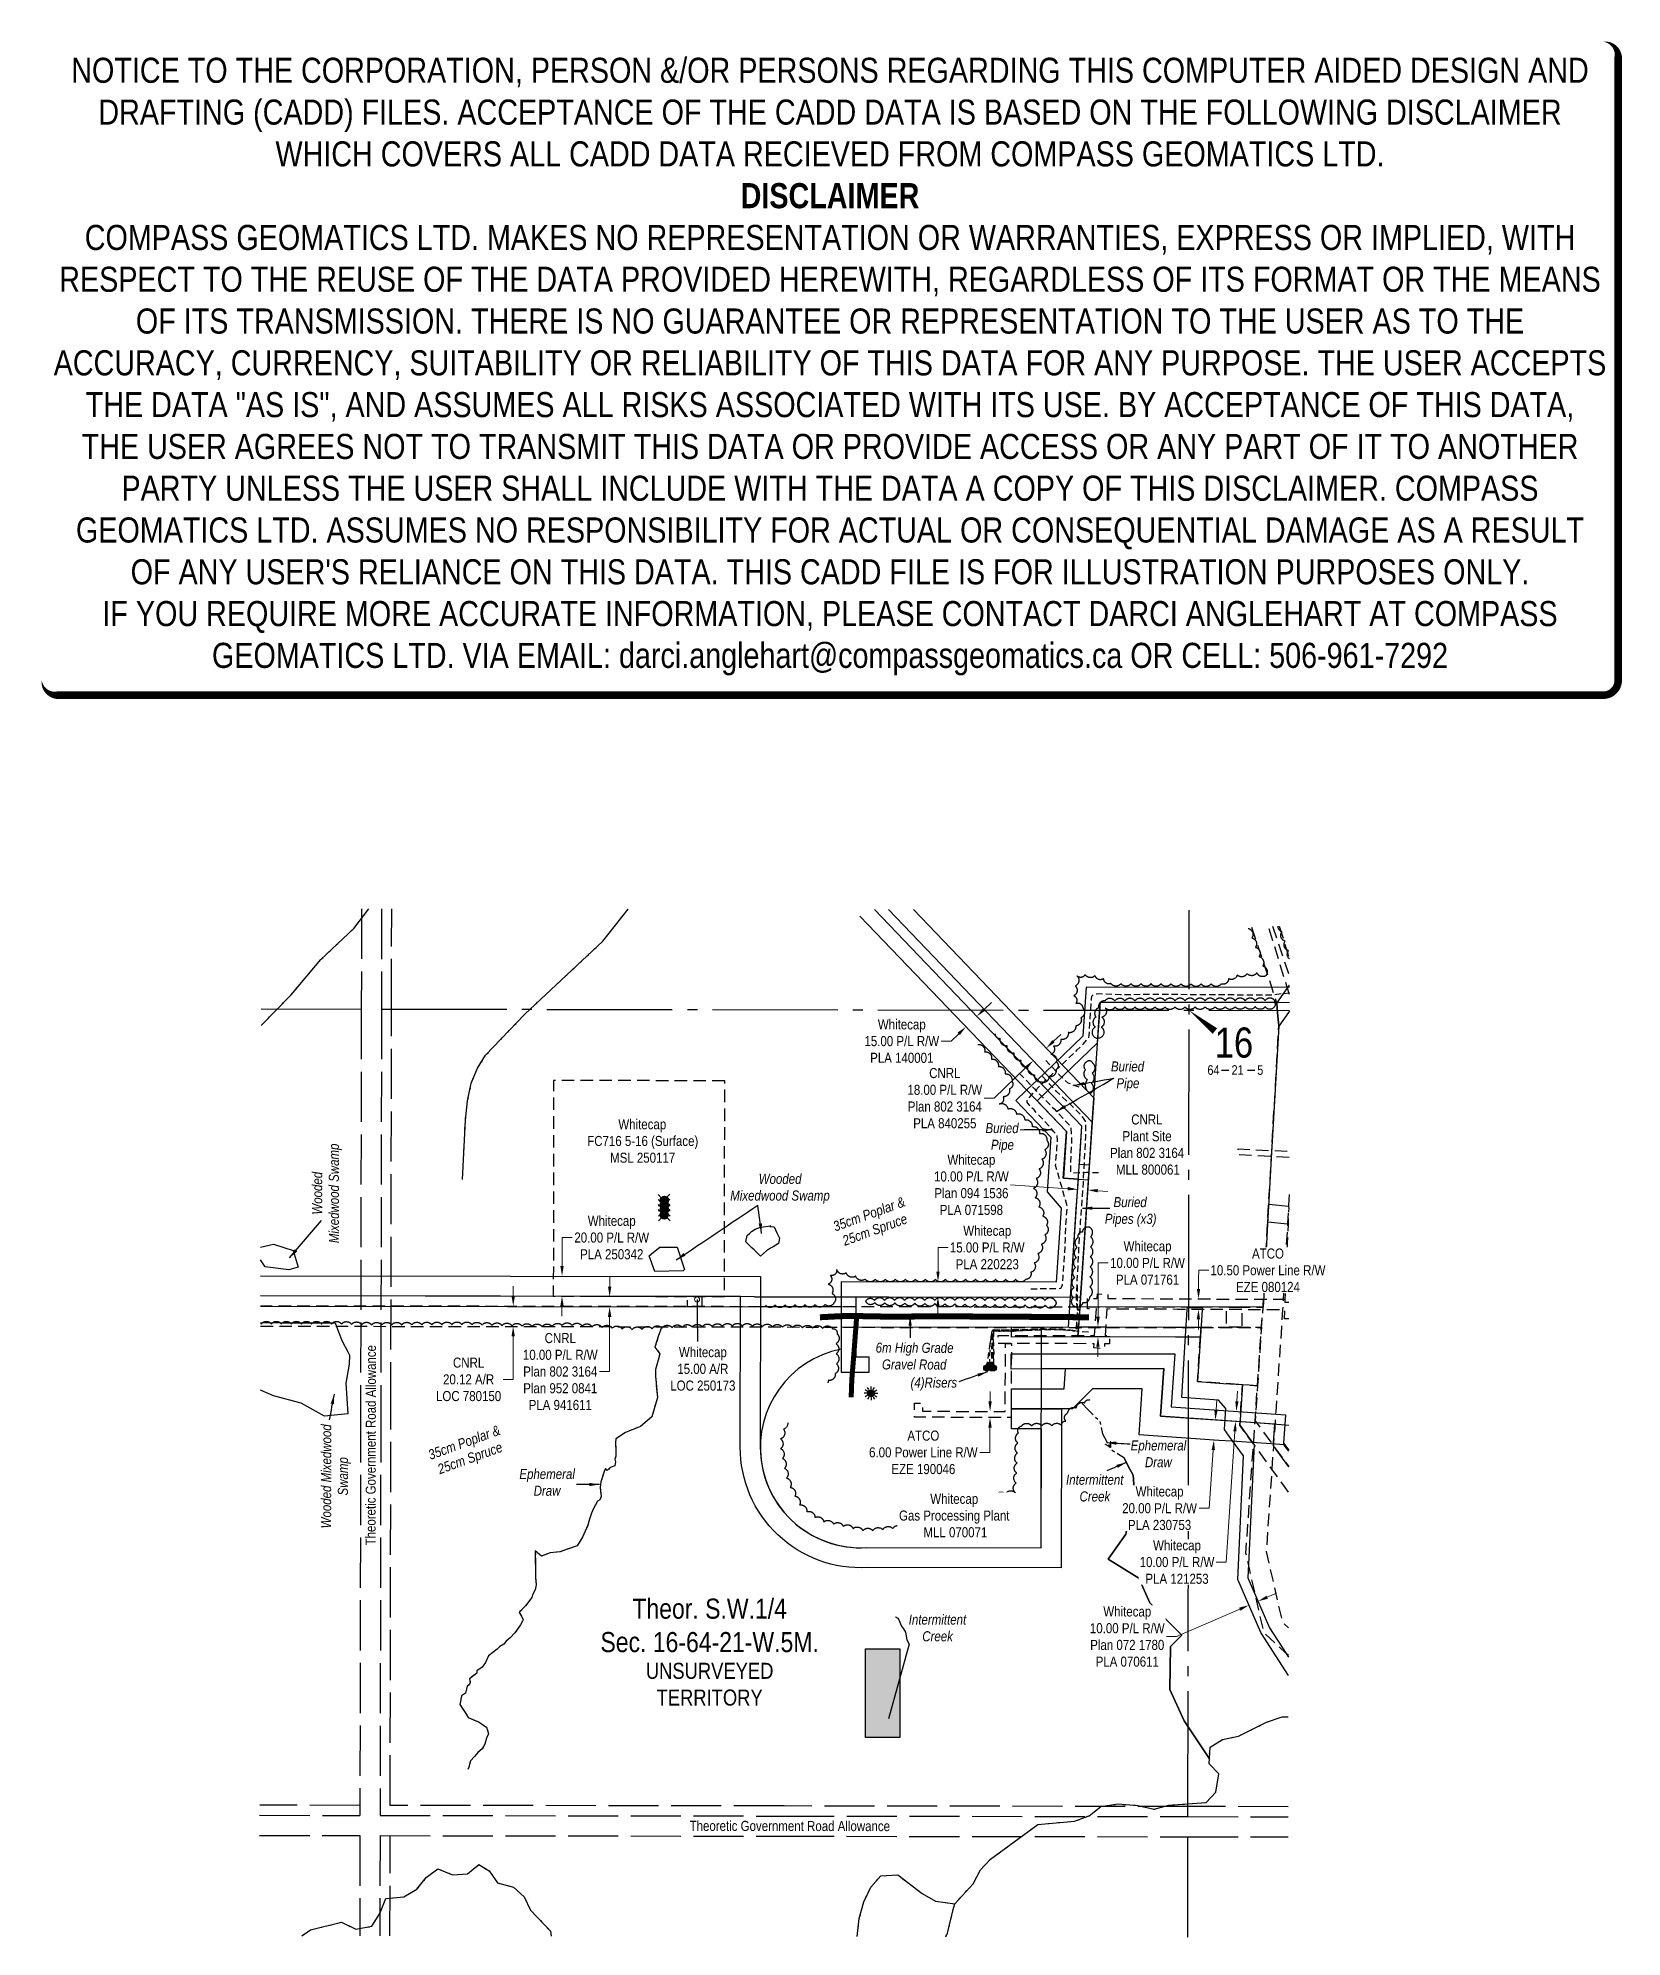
# Model space of a CAD drawing. Extents: x 491478 to 493058, y 6042469 to 6044362.
import ezdxf
from ezdxf.enums import TextEntityAlignment as Align

# ---------------------------------------------------------------- set-up
doc = ezdxf.new("R2010")
doc.units = 0
doc.header["$LTSCALE"] = 5
doc.header["$PDSIZE"] = 0.5
for name, pattern in [('0', [1, 1, 0]), ('foc-ACCESSROAD', [3.75, 2.5, -1.25]), ('foc-FLOWLINE', [3.75, 2.5, -1.25]), ('foc-QUARTERLINE', [33, 25, -3, 2, -3]), ('foc-TOPO-ephemeral', [6.25, 3.125, -0.625, 0.625, -0.625, 0.625, -0.625]), ('foc-UNSURVEYED', [12.5, 10, -2.5]), ('foc-WHEELTRACKS', [2, 0.4, -1.6]), ('UG_PIPE', [1.875, 1.25, -0.625])]:
    doc.linetypes.add(name, pattern=pattern)
doc.layers.get('Defpoints').update_dxf_attribs({"color": 9})
for name, color, linetype in [('10', 1, 'Continuous'), ('9', 3, 'Continuous'), ('AS-PIPE-UG', 44, 'UG_PIPE'), ('AS-PIPE-UG-T', 44, 'Continuous'), ('AS-ROADS', 254, 'Continuous'), ('AS-SYMBOL', 7, 'Continuous'), ('AS-UNDERLAY-H', 141, 'Continuous'), ('C-AR', 13, 'foc-ACCESSROAD'), ('C-RW', 13, 'Continuous'), ('C-SYMBOL', 7, 'Continuous'), ('C-WS', 13, 'foc-ACCESSROAD'), ('C-WS-S', 8, 'Continuous'), ('F-AR', 190, 'foc-ACCESSROAD'), ('F-EZE', 190, 'foc-FLOWLINE'), ('F-RW', 190, 'Continuous'), ('F-WS', 190, 'foc-ACCESSROAD'), ('L-MON', 1, 'Continuous'), ('L-QSEC', 8, 'foc-QUARTERLINE'), ('L-ROAD-T', 7, 'Continuous'), ('L-SECLBL', 7, 'Continuous'), ('L-UNS-T', 3, 'Continuous'), ('L-USEC', 7, 'foc-UNSURVEYED'), ('T-BUSH', 110, '0'), ('T-BUSH-T', 110, 'Continuous'), ('T-DRAW', 143, 'foc-TOPO-ephemeral'), ('T-WATER', 160, 'Continuous'), ('T-WATER-P3', 160, 'foc-WHEELTRACKS'), ('T-WATER-T', 170, 'Continuous'), ('WETLAND', 143, 'Continuous'), ('WETLAND-T', 146, 'Continuous')]:
    doc.layers.add(name, color=color, linetype=linetype)
for name, color, linetype, lineweight in [('C-AR-T', 13, 'Continuous', 9), ('C-RW-T', 13, 'Continuous', 9), ('C-WS-T', 13, 'Continuous', 9), ('F-EZE-T', 190, 'Continuous', 9), ('F-RW-T', 190, 'Continuous', 9), ('F-WS-T', 190, 'Continuous', 9), ('T-TEXT', 48, 'Continuous', 18)]:
    doc.layers.add(name, color=color, linetype=linetype, lineweight=lineweight)
doc.layers.add('DISCLAIMER', color=7, linetype='Continuous', plot=False)
doc.styles.add('175L', font='ARIALN.TTF', dxfattribs={"height": 20})
doc.styles.add('80', font='ARIALN.TTF', dxfattribs={"height": 10})
doc.styles.add('80CG', font='ARIALN.TTF', dxfattribs={"height": 10})
doc.styles.add('80L', font='ARIALN.TTF', dxfattribs={"height": 10})
doc.styles.add('foc-LtypeFont', font='ARIALN.TTF', dxfattribs={"height": 7.35})
doc.styles.add('SIMPLEX', font='ARIALN.TTF')
doc.linetypes.add('foc-TOPO-flowdirection-NOLINE', pattern='A,0,[">",foc-LtypeFont,S=0.3,R=0,X=0,Y=-0.945],-20,[">",foc-LtypeFont,S=0.3,R=0,X=0,Y=-0.945],0', length=20)
doc.dimstyles.new('Compass 5 000', dxfattribs={"dimscale": 5, "dimtxt": 9, "dimasz": 2, "dimexe": 0.2, "dimexo": 0.0625, "dimgap": 0.5, "dimtad": 0, "dimtih": 1, "dimtoh": 1, "dimzin": 0, "dimdsep": 46, "dimtxsty": '80CG', "dimcen": 0.1, "dimse1": 1, "dimse2": 1, "dimclrd": 256, "dimclrt": 256, "dimaunit": 1, "dimadec": 4, "dimazin": 0, "dimtfac": 0.06, "dimtofl": 0, "dimtmove": 0, "dimatfit": 1, "dimfxl": 0.2, "dimtolj": 1, "dimtzin": 0, "dimlwd": -1, "dimarcsym": 0})

msp = doc.modelspace()

# ---------------------------------------------------------------- texts
at = {"layer": 'AS-PIPE-UG-T', "char_height": 9.99481, "attachment_point": 1, "style": '80L'}
for s, insert in [('\\pi8.95395;{\\fArial Narrow|b0|i1|c0|p34;Buried \\P\\pi14.42178;Pipe}', (492539.169, 6043341.848)), ('\\pi8.95395;{\\fArial Narrow|b0|i1|c0|p34;Buried \\P\\pi14.42178;Pipe}', (492414.071, 6043280.434)), ('\\pi8.95395;{\\fArial Narrow|b0|i1|c0|p34;Buried \\P\\pi0.29882;Pipes (x3)}', (492541.762, 6043206.595))]:
    msp.add_mtext_dynamic_manual_height_columns(s, width=50.98077, gutter_width=49.974, heights=[0], dxfattribs=dict(at, insert=insert))
at = {"layer": 'C-AR-T', "insert": (492141.248, 6043035.258), "char_height": 10, "attachment_point": 5, "style": '80CG'}
msp.add_mtext('\\A1;Whitecap\\P15.00 A/R\\PLOC 250173', dxfattribs=at)
at = {"layer": 'C-SYMBOL', "color": 3, "insert": (492148.016, 6042806.2), "char_height": 20, "width": 215.98445, "attachment_point": 2, "style": '175L'}
msp.add_mtext('Theor. S.W.1/4\\PSec. 16-64-21-W.5M.', dxfattribs=at)
at = {"layer": 'C-WS-T', "insert": (492025.459, 6043284.228), "char_height": 9.99479, "attachment_point": 1, "style": '80L'}
msp.add_mtext_dynamic_manual_height_columns('\\pi31.51732;Whitecap\\P\\pi0.52734;FC716 5-16 (Surface)\\P\\pi23.29514;MSL 250117', width=110.13151, gutter_width=49.974, heights=[0], dxfattribs=at)
at = {"layer": 'F-WS-T', "insert": (492545.764, 6043289.015), "char_height": 9.99479, "attachment_point": 1, "style": '80L'}
msp.add_mtext_dynamic_manual_height_columns('\\pi22.59531;CNRL\\P\\pi13.87203;Plant Site\\P\\pi1.48422;Plan 802 3164\\P\\pi7.34065;MLL 800061', width=75.37271, gutter_width=49.974, heights=[0], dxfattribs=at)
at = {"layer": 'L-ROAD-T', "style": '80L'}
for rotation, p in [(89.901823, (491810.134, 6042959.156)), (359.917697, (492227.953, 6042579.475))]:
    msp.add_text('Theoretic Government Road Allowance', height=9.99479, rotation=rotation, dxfattribs=at).set_placement(p, align=Align.MIDDLE_CENTER)
at = {"layer": 'L-UNS-T', "color": 3, "insert": (492148.016, 6042720.756), "char_height": 16, "attachment_point": 5, "style": '80L'}
msp.add_mtext_dynamic_manual_height_columns('UNSURVEYED TERRITORY', width=126.41404, gutter_width=47.5, heights=[0], dxfattribs=at)
at = {"layer": 'T-BUSH-T', "char_height": 9.99481, "attachment_point": 1, "rotation": 20, "style": '80L'}
for insert in [(492269.961, 6043181.612), (491866.284, 6042953.846)]:
    msp.add_mtext_dynamic_manual_height_columns('\\pi-0.01471;{\\fArial Narrow|b0|i1|c0|p34;35cm Poplar & \\P\\pi3.87822;25cm Spruce}', width=74.26352, gutter_width=49.974, heights=[0], dxfattribs=dict(at, insert=insert))
at = {"layer": 'T-TEXT', "char_height": 9.99481, "attachment_point": 1, "rotation": 359.838771, "style": '80L'}
for s, insert in [('\\pi0.5239;{\\fArial Narrow|b0|i1|c0|p34;6m High Grade \\P\\pi6.9053;Gravel Road}', (492313.022, 6043061.459)), ('\\pi16.00699;{\\fArial Narrow|b0|i1|c0|p34;(4)Risers}', (492332.343, 6043026.773))]:
    msp.add_mtext_dynamic_manual_height_columns(s, width=77.45423, gutter_width=49.974, heights=[0], dxfattribs=dict(at, insert=insert))
at = {"layer": 'T-WATER-T', "char_height": 10, "attachment_point": 1, "style": '80L'}
for s, width, insert in [('\\pi0.30927;{\\fArial Narrow|b0|i1|c0|p34;Ephemeral \\P\\pi14.56916;Draw}', 55.98007, (491957.998, 6042935.451)), ('\\pi0.35361;{\\fArial Narrow|b0|i1|c0|p34;Intermittent\\P\\pi13.86316;Creek}', 57.85593, (492346.156, 6042790.316))]:
    msp.add_mtext_dynamic_manual_height_columns(s, width=width, gutter_width=50, heights=[0], dxfattribs=dict(at, insert=insert))
at = {"layer": 'WETLAND-T', "attachment_point": 1, "style": '80L'}
for s, insert, char_height, width, rotation in [('\\pi28.71511;{\\fArial Narrow|b0|i1|c0|p34;Wooded \\P\\pi0.29882;Mixedwood Swamp}', (491751.716, 6043160.416), 9.99479, 99.12062, 90), ('\\pi0.80716;{\\fArial Narrow|b0|i1|c0|p34;Wooded Mixedwood\\P\\pi33.65505;Swamp}', (491760.605, 6042875.46), 10, 104.45198, 89.901797)]:
    msp.add_mtext(s, dxfattribs=dict(at, insert=insert, char_height=char_height, width=width, rotation=rotation))
at = {"layer": 'WETLAND-T', "insert": (492168.242, 6043229.804), "char_height": 9.99479, "width": 99.12062, "attachment_point": 1, "style": '80L'}
msp.add_mtext('\\pi28.71511;{\\fArial Narrow|b0|i1|c0|p34;Wooded \\P\\pi0.29882;Mixedwood Swamp}', dxfattribs=at)

# ---------------------------------------------------------------- blocks, each defined once
blk = doc.blocks.new('RISER')
h = blk.add_hatch(color=255)
h.dxf.hatch_style = 1
edge = h.paths.add_edge_path()
edge.add_arc((0, 0), 0.7, 0, 360)
blk.add_hatch(color=13).paths.add_polyline_path([(0.58, -0.15), (-0.58, -0.15, 0.774597)])
at = {"color": 13}
blk.add_line((-0.58, -0.15), (0.58, -0.15), dxfattribs=at)
blk.add_circle((0, 0), 0.6, dxfattribs=at)
blk = doc.blocks.new('L-SECLBL')
at = {"layer": '9', "color": 7}
for p, q in [((-5.1, -27.8), (-12.3, -27.8)), ((20.7, -27.8), (13.5, -27.8))]:
    blk.add_line(p, q, dxfattribs=at)
at = {"layer": '10', "color": 2, "style": 'SIMPLEX'}
blk.add_attdef('SEC', text='', height=30, dxfattribs=at).set_placement((0, 0), align=Align.MIDDLE)
at = {"layer": '10', "color": 5, "style": '80L'}
blk.add_attdef('TWP', text='', height=9.5, dxfattribs=at).set_placement((-14.4, -27.4), align=Align.MIDDLE_RIGHT)
blk.add_attdef('RGE', text='', height=9.5, dxfattribs=at).set_placement((3.6, -27.4), align=Align.MIDDLE_CENTER)
blk.add_attdef('MER', text='', height=9.5, dxfattribs=at).set_placement((23.2, -27.4), align=Align.MIDDLE_LEFT)
blk = doc.blocks.new('*D413')
at = {"layer": 'C-RW-T', "transparency": 16777216}
for p, q in [((492505, 6043215), (492448.1, 6043218.8)), ((492535, 6043213), (492544.9, 6043212.3))]:
    blk.add_line(p, q, dxfattribs=at)
for points in [[(492505.1, 6043216.7), (492504.9, 6043213.3), (492515, 6043214.3)], [(492535.1, 6043214.6), (492534.9, 6043211.3), (492525, 6043213.6)]]:
    blk.add_solid(points, dxfattribs=at)
at = {"layer": 'Defpoints', "color": 0, "transparency": 16777216}
for p in [(492514.9, 6043212.9), (492515, 6043214.3), (492524.9, 6043212.2)]:
    blk.add_point(p, dxfattribs=at)
at = {"layer": 'C-RW-T', "transparency": 16777216, "insert": (492409, 6043218.8), "char_height": 10, "attachment_point": 5, "style": '80CG'}
blk.add_mtext('\\A1;Whitecap\\P10.00 P/L R/W\\PPlan 094 1536\\PPLA 071598', dxfattribs=at)
blk = doc.blocks.new('*D414')
at = {"layer": 'C-RW-T', "transparency": 16777216}
for p, q in [((492421.6, 6043393.7), (492428.9, 6043400.7)), ((492388.7, 6043362.1), (492378.7, 6043362.1)), ((492396.4, 6043369.5), (492388.7, 6043362.1))]:
    blk.add_line(p, q, dxfattribs=at)
for points in [[(492420.5, 6043394.9), (492422.8, 6043392.5), (492414.4, 6043386.8)], [(492395.2, 6043370.7), (492397.5, 6043368.3), (492403.6, 6043376.4)]]:
    blk.add_solid(points, dxfattribs=at)
at = {"layer": 'Defpoints', "color": 0, "transparency": 16777216}
for p in [(492403.6, 6043376.4), (492417.4, 6043383.7), (492406.5, 6043373.4)]:
    blk.add_point(p, dxfattribs=at)
at = {"layer": 'C-RW-T', "transparency": 16777216, "insert": (492339.6, 6043362.1), "char_height": 10, "attachment_point": 5, "style": '80CG'}
blk.add_mtext('\\A1;Whitecap\\P15.00 P/L R/W\\PPLA 140001 ', dxfattribs=at)
blk = doc.blocks.new('*D415')
at = {"layer": 'C-RW-T', "transparency": 16777216}
for p, q in [((492375.7, 6043132.3), (492375.7, 6043156.3)), ((492375.7, 6043156.3), (492385.7, 6043156.3)), ((492375.6, 6043097.3), (492375.6, 6043087.3))]:
    blk.add_line(p, q, dxfattribs=at)
for points in [[(492374, 6043132.3), (492377.4, 6043132.3), (492375.7, 6043122.3)], [(492374, 6043097.3), (492377.3, 6043097.3), (492375.6, 6043107.3)]]:
    blk.add_solid(points, dxfattribs=at)
at = {"layer": 'Defpoints', "color": 0, "transparency": 16777216}
for p in [(492375.7, 6043122.3), (492394.5, 6043122.3), (492394.5, 6043107.3)]:
    blk.add_point(p, dxfattribs=at)
at = {"layer": 'C-RW-T', "transparency": 16777216, "insert": (492424.8, 6043156.3), "char_height": 10, "attachment_point": 5, "style": '80CG'}
blk.add_mtext('\\A1;Whitecap\\P15.00 P/L R/W\\PPLA 220223', dxfattribs=at)
blk = doc.blocks.new('*D416')
at = {"layer": 'C-RW-T', "transparency": 16777216}
for p, q in [((492535.3, 6043087.2), (492535.5, 6043140.9)), ((492535.5, 6043140.9), (492545.5, 6043140.9)), ((492535.1, 6043057.3), (492535.1, 6043047.3))]:
    blk.add_line(p, q, dxfattribs=at)
for points in [[(492533.6, 6043087.2), (492536.9, 6043087.2), (492535.2, 6043077.2)], [(492533.5, 6043057.3), (492536.8, 6043057.3), (492535.2, 6043067.3)]]:
    blk.add_solid(points, dxfattribs=at)
at = {"layer": 'Defpoints', "color": 0, "transparency": 16777216}
for p in [(492520.4, 6043077.3), (492535.2, 6043077.2), (492520.3, 6043067.3)]:
    blk.add_point(p, dxfattribs=at)
at = {"layer": 'C-RW-T', "transparency": 16777216, "insert": (492584.6, 6043140.9), "char_height": 10, "attachment_point": 5, "style": '80CG', "bg_fill": 3, "box_fill_scale": 1.1, "bg_fill_color": 256, "bg_fill_true_color": 13158600, "bg_fill_transparency": 0}
blk.add_mtext('\\A1;Whitecap\\P10.00 P/L R/W\\PPLA 071761', dxfattribs=at)
blk = doc.blocks.new('*D417')
at = {"layer": 'C-RW-T', "transparency": 16777216}
for p, q in [((492652.9, 6042994.4), (492653.6, 6043004.3)), ((492650.1, 6042954.3), (492646.1, 6042896.3)), ((492646.1, 6042896.3), (492636.1, 6042896.3))]:
    blk.add_line(p, q, dxfattribs=at)
for points in [[(492651.2, 6042994.5), (492654.6, 6042994.2), (492652.2, 6042984.4)], [(492648.5, 6042954.5), (492651.8, 6042954.2), (492650.8, 6042964.3)]]:
    blk.add_solid(points, dxfattribs=at)
at = {"layer": 'Defpoints', "color": 0, "transparency": 16777216}
for p in [(492620.6, 6042986.6), (492619.2, 6042966.5), (492650.8, 6042964.3)]:
    blk.add_point(p, dxfattribs=at)
at = {"layer": 'C-RW-T', "transparency": 16777216, "insert": (492596.6, 6042896.3), "char_height": 10, "attachment_point": 5, "style": '80CG', "bg_fill": 3, "box_fill_scale": 1.1, "bg_fill_color": 256, "bg_fill_true_color": 13158600, "bg_fill_transparency": 0}
blk.add_mtext('\\A1;Whitecap\\P20.00 P/L R/W\\PPLA 230753', dxfattribs=at)
blk = doc.blocks.new('*D418')
at = {"layer": 'C-RW-T', "transparency": 16777216}
for p, q in [((492673.8, 6043003), (492674.4, 6043013)), ((492671.8, 6042973), (492663, 6042842.6)), ((492663, 6042842.6), (492653, 6042842.6))]:
    blk.add_line(p, q, dxfattribs=at)
for points in [[(492672.1, 6043003.1), (492675.4, 6043002.9), (492673.1, 6042993)], [(492670.1, 6042973.1), (492673.4, 6042972.9), (492672.4, 6042983)]]:
    blk.add_solid(points, dxfattribs=at)
at = {"layer": 'Defpoints', "color": 0, "transparency": 16777216}
for p in [(492645.1, 6042984.8), (492645.7, 6042994.9), (492672.4, 6042983)]:
    blk.add_point(p, dxfattribs=at)
at = {"layer": 'C-RW-T', "transparency": 16777216, "insert": (492614, 6042842.6), "char_height": 10, "attachment_point": 5, "style": '80CG', "bg_fill": 3, "box_fill_scale": 1.1, "bg_fill_color": 256, "bg_fill_true_color": 13158600, "bg_fill_transparency": 0}
blk.add_mtext('\\A1;Whitecap\\P10.00 P/L R/W\\PPLA 121253', dxfattribs=at)
blk = doc.blocks.new('*D419')
at = {"layer": 'C-RW-T', "transparency": 16777216}
for p, q in [((492704, 6042807.5), (492713.2, 6042811.5)), ((492676.5, 6042795.6), (492613.4, 6042768.3)), ((492613.4, 6042768.3), (492603.4, 6042768.3))]:
    blk.add_line(p, q, dxfattribs=at)
for points in [[(492703.3, 6042809.1), (492704.6, 6042806), (492694.8, 6042803.6)], [(492675.9, 6042797.2), (492677.2, 6042794.1), (492685.7, 6042799.6)]]:
    blk.add_solid(points, dxfattribs=at)
at = {"layer": 'Defpoints', "color": 0, "transparency": 16777216}
for p in [(492685.7, 6042799.6), (492689.2, 6042791.5), (492698.3, 6042795.5)]:
    blk.add_point(p, dxfattribs=at)
at = {"layer": 'C-RW-T', "transparency": 16777216, "insert": (492564.4, 6042768.3), "char_height": 10, "attachment_point": 5, "style": '80CG', "bg_fill": 3, "box_fill_scale": 1.1, "bg_fill_color": 256, "bg_fill_true_color": 13158600, "bg_fill_transparency": 0}
blk.add_mtext('\\A1;Whitecap\\P10.00 P/L R/W\\PPlan 072 1780\\PPLA 070611', dxfattribs=at)
blk = doc.blocks.new('*D420')
at = {"layer": 'C-RW-T', "transparency": 16777216}
for p, q in [((492000.9, 6043137.8), (492000.9, 6043166.2)), ((492000.9, 6043166.2), (492010.9, 6043166.2)), ((492000.8, 6043097.8), (492000.8, 6043087.8))]:
    blk.add_line(p, q, dxfattribs=at)
for points in [[(491999.2, 6043137.8), (492002.5, 6043137.8), (492000.9, 6043127.8)], [(491999.1, 6043097.8), (492002.5, 6043097.8), (492000.8, 6043107.8)]]:
    blk.add_solid(points, dxfattribs=at)
at = {"layer": 'Defpoints', "color": 0, "transparency": 16777216}
for p in [(491987.5, 6043127.8), (492000.9, 6043127.8), (491987.5, 6043107.8)]:
    blk.add_point(p, dxfattribs=at)
at = {"layer": 'C-RW-T', "transparency": 16777216, "insert": (492050.4, 6043166.2), "char_height": 10, "attachment_point": 5, "style": '80CG'}
blk.add_mtext('\\A1;Whitecap\\P20.00 P/L R/W\\PPLA 250342', dxfattribs=at)
blk = doc.blocks.new('*D421')
at = {"layer": 'Defpoints', "color": 0, "transparency": 16777216}
for p in [(492635.4, 6043105.1), (492710.9, 6043094.2)]:
    blk.add_point(p, dxfattribs=at)
at = {"layer": 'F-EZE-T', "transparency": 16777216}
for p, q in [((492635.6, 6043133.6), (492635.5, 6043125.1)), ((492645.6, 6043133.6), (492635.6, 6043133.6)), ((492635.5, 6043115.1), (492635.5, 6043125.1)), ((492635.3, 6043084.6), (492635.3, 6043074.6))]:
    blk.add_line(p, q, dxfattribs=at)
blk.add_solid([(492633.6, 6043084.6), (492637, 6043084.6), (492635.4, 6043094.6)], dxfattribs=at)
at = {"layer": 'F-EZE-T', "transparency": 16777216, "insert": (492704.7, 6043133.6), "char_height": 10, "attachment_point": 5, "style": '80CG', "bg_fill": 3, "box_fill_scale": 1.1, "bg_fill_color": 256, "bg_fill_true_color": 13158600, "bg_fill_transparency": 0}
blk.add_mtext('\\A1;ATCO\\P10.50 Power Line R/W\\PEZE 080124', dxfattribs=at)
at = {"layer": 'Defpoints', "color": 0, "transparency": 16777216}
blk.add_point((492711, 6043104.7), dxfattribs=at)
at = {"layer": 'F-EZE-T', "transparency": 16777216}
blk.add_solid([(492633.8, 6043115.1), (492637.1, 6043115.1), (492635.4, 6043105.1)], dxfattribs=at)
blk = doc.blocks.new('*D422')
at = {"layer": 'Defpoints', "color": 0, "transparency": 16777216}
for p in [(492152.5, 6043097.5), (491952.1, 6043077.7), (492152.5, 6043077.4)]:
    blk.add_point(p, dxfattribs=at)
at = {"layer": 'F-EZE-T', "transparency": 16777216}
for p, q in [((491952.2, 6043107.9), (491952.2, 6043117.9)), ((491952.1, 6043067.7), (491952, 6043024.8)), ((491952, 6043024.8), (491942, 6043024.8))]:
    blk.add_line(p, q, dxfattribs=at)
for points in [[(491950.5, 6043107.9), (491953.9, 6043107.9), (491952.2, 6043097.9)], [(491950.5, 6043067.7), (491953.8, 6043067.7), (491952.1, 6043077.7)]]:
    blk.add_solid(points, dxfattribs=at)
at = {"layer": 'F-EZE-T', "transparency": 16777216, "insert": (491907.7, 6043024.8), "char_height": 10, "attachment_point": 5, "style": '80CG'}
blk.add_mtext('\\A1;CNRL\\P20.12 A/R\\PLOC 780150', dxfattribs=at)
blk = doc.blocks.new('*D423')
at = {"layer": 'Defpoints', "color": 0, "transparency": 16777216}
for p in [(492427.6, 6042992.8), (492433.7, 6042992.8), (492433.7, 6042986.8)]:
    blk.add_point(p, dxfattribs=at)
at = {"layer": 'F-EZE-T', "transparency": 16777216}
for p, q in [((492427.7, 6043002.8), (492427.7, 6043012.8)), ((492427.5, 6042976.8), (492427.5, 6042966.8)), ((492427.4, 6042952), (492427.5, 6042966.8)), ((492417.4, 6042952), (492427.4, 6042952))]:
    blk.add_line(p, q, dxfattribs=at)
for points in [[(492426, 6043002.8), (492429.3, 6043002.8), (492427.6, 6042992.8)], [(492425.9, 6042976.8), (492429.2, 6042976.8), (492427.6, 6042986.8)]]:
    blk.add_solid(points, dxfattribs=at)
at = {"layer": 'F-EZE-T', "transparency": 16777216, "insert": (492361.1, 6042952), "char_height": 10, "attachment_point": 5, "style": '80CG'}
blk.add_mtext('\\A1;ATCO\\P6.00 Power Line R/W\\PEZE 190046', dxfattribs=at)
blk = doc.blocks.new('*D424')
at = {"layer": 'Defpoints', "color": 0, "transparency": 16777216}
for p in [(492470.6, 6043342.6), (492473.5, 6043339.6), (492486.5, 6043352.1)]:
    blk.add_point(p, dxfattribs=at)
at = {"layer": 'F-RW-T', "transparency": 16777216}
for p, q in [((492490.8, 6043362), (492498, 6043368.9)), ((492463.4, 6043335.7), (492431.6, 6043305.2)), ((492431.6, 6043305.2), (492421.6, 6043305.2))]:
    blk.add_line(p, q, dxfattribs=at)
for points in [[(492489.7, 6043363.2), (492492, 6043360.8), (492483.6, 6043355)], [(492462.3, 6043336.9), (492464.6, 6043334.5), (492470.6, 6043342.6)]]:
    blk.add_solid(points, dxfattribs=at)
at = {"layer": 'F-RW-T', "transparency": 16777216, "insert": (492382.5, 6043305.2), "char_height": 10, "attachment_point": 5, "style": '80CG'}
blk.add_mtext('\\A1;CNRL\\P18.00 P/L R/W\\PPlan 802 3164\\PPLA 840255', dxfattribs=at)
blk = doc.blocks.new('*D425')
at = {"layer": 'Defpoints', "color": 0, "transparency": 16777216}
for p in [(492029.7, 6043097.1), (492029.8, 6043107.2), (492048.3, 6043097.1)]:
    blk.add_point(p, dxfattribs=at)
at = {"layer": 'F-RW-T', "transparency": 16777216}
for p, q in [((492048.4, 6043117.2), (492048.4, 6043127.2)), ((492048.3, 6043087.1), (492048.2, 6043032.6)), ((492048.2, 6043032.6), (492038.2, 6043032.6))]:
    blk.add_line(p, q, dxfattribs=at)
for points in [[(492046.7, 6043117.2), (492050, 6043117.2), (492048.3, 6043107.2)], [(492046.6, 6043087.1), (492050, 6043087.1), (492048.3, 6043097.1)]]:
    blk.add_solid(points, dxfattribs=at)
at = {"layer": 'F-RW-T', "transparency": 16777216, "insert": (491999.1, 6043032.6), "char_height": 10, "attachment_point": 5, "style": '80CG'}
blk.add_mtext('\\A1;CNRL\\P10.00 P/L R/W\\PPlan 802 3164\\PPlan 952 0841\\PPLA 941611', dxfattribs=at)
blk = doc.blocks.new('lightpole')
h = blk.add_hatch(color=255)
h.dxf.hatch_style = 1
h.paths.add_polyline_path([(-0.78, 0, 1), (0.78, 0, 1)])
h.paths.add_polyline_path([(0.68, 0, -1), (-0.68, 0, -1)], flags=16)
h = blk.add_hatch(color=13)
h.dxf.hatch_style = 1
edge = h.paths.add_edge_path()
edge.add_arc((0, 0), 0.682, 0, 360)
at = {"color": 13}
for p, q in [((-0.86, 0), (-1.38, 0)), ((-0.75, 0.43), (-1.19, 0.69)), ((-0.43, 0.75), (-0.69, 1.19)), ((0, 0.86), (0, 1.38)), ((0.43, 0.75), (0.69, 1.19)), ((0.75, 0.43), (1.19, 0.69)), ((0.86, 0), (1.38, 0)), ((-0.75, -0.43), (-1.19, -0.69)), ((-0.43, -0.75), (-0.69, -1.19)), ((0, -0.86), (0, -1.38)), ((0.43, -0.75), (0.69, -1.19)), ((0.75, -0.43), (1.19, -0.69))]:
    blk.add_line(p, q, dxfattribs=at)
blk.add_circle((0, 0), 0.682, dxfattribs=at)
blk = doc.blocks.new('WC2')
at = {"layer": 'L-MON'}
h = blk.add_hatch(color=255, dxfattribs=at)
h.dxf.hatch_style = 1
edge = h.paths.add_edge_path()
edge.add_arc((0, 0), 0.9, 0, 360)
at = {"layer": 'L-MON', "color": 14, "flags": 128}
for points in [[(-0.62, 0.5), (-1.23, 1.12)], [(0.52, 0.61), (1.13, 1.21)], [(-1.18, -1.18), (-0.56, -0.57)], [(1.16, -1.18), (0.56, -0.57)]]:
    blk.add_lwpolyline(points, dxfattribs=at)
at = {"layer": 'L-MON', "color": 14}
for radius in [0.8, 0.373]:
    blk.add_circle((0, 0), radius, dxfattribs=at)
blk = doc.blocks.new('Disclaimer_Legal')
at = {"layer": 'DISCLAIMER', "color": 254, "flags": 128}
blk.add_lwpolyline([(-3612.9, -1104.6, 37.5, 37.5, 0), (4096.1, -1104.6, 37.5, 37.5, 0.414214), (4171.1, -1029.6, 37.5, 37.5, 0), (4171.1, 2078.7, 37.5, 0, 0.414214), (4096.1, 2153.7, 0, 0, 0), (-3612.9, 2153.7, 0, 0, 0.414214), (-3687.9, 2078.7, 0, 0, 0), (-3687.9, -1029.6, 0, 37.5, 0.414214)], format="xyseb", close=True, dxfattribs=at)
at = {"layer": 'DISCLAIMER', "color": 254, "insert": (241.6, 533.9), "char_height": 125, "width": 7717.568, "attachment_point": 5, "style": '80'}
blk.add_mtext('NOTICE TO THE CORPORATION, PERSON &/OR PERSONS REGARDING THIS COMPUTER AIDED DESIGN AND DRAFTING (CADD) FILES. ACCEPTANCE OF THE CADD DATA IS BASED ON THE FOLLOWING DISCLAIMER WHICH COVERS ALL CADD DATA RECIEVED FROM COMPASS GEOMATICS LTD.\\P{\\fArial Narrow|b1|i0|c0|p34;DISCLAIMER}\\PCOMPASS GEOMATICS LTD. MAKES NO REPRESENTATION OR WARRANTIES, EXPRESS OR IMPLIED, WITH RESPECT TO THE REUSE OF THE DATA PROVIDED HEREWITH, REGARDLESS OF ITS FORMAT OR THE MEANS OF ITS TRANSMISSION. THERE IS NO GUARANTEE OR REPRESENTATION TO THE USER AS TO THE ACCURACY, CURRENCY, SUITABILITY OR RELIABILITY OF THIS DATA FOR ANY PURPOSE. THE USER ACCEPTS THE DATA "AS IS", AND ASSUMES ALL RISKS ASSOCIATED WITH ITS USE. BY ACCEPTANCE OF THIS DATA, THE USER AGREES NOT TO TRANSMIT THIS DATA OR PROVIDE ACCESS OR ANY PART OF IT TO ANOTHER PARTY UNLESS THE USER SHALL INCLUDE WITH THE DATA A COPY OF THIS DISCLAIMER. COMPASS GEOMATICS LTD. ASSUMES NO RESPONSIBILITY FOR ACTUAL OR CONSEQUENTIAL DAMAGE AS A RESULT OF ANY USER\'S RELIANCE ON THIS DATA. THIS CADD FILE IS FOR ILLUSTRATION PURPOSES ONLY.\\PIF YOU REQUIRE MORE ACCURATE INFORMATION, PLEASE CONTACT DARCI ANGLEHART AT COMPASS GEOMATICS LTD. VIA EMAIL: darci.anglehart@compassgeomatics.ca OR CELL: 506-961-7292', dxfattribs=at)

# ---------------------------------------------------------------- dimensions: what is measured, and where the dimension line sits
at = {"layer": 'C-RW-T'}
for base, p1, p2, angle, text, picture, middle in [((492403.584, 6043376.434), (492417.357, 6043383.743), (492406.526, 6043373.363), 223.780425, 'Whitecap\\P15.00 P/L R/W\\PPLA 140001 ', '*D414', (492339.59, 6043362.144)), ((492514.964, 6043214.319), (492524.899, 6043212.211), (492514.867, 6043212.888), 176.141624, 'Whitecap\\P10.00 P/L R/W\\PPlan 094 1536\\PPLA 071598', '*D413', (492408.974, 6043218.832))]:
    dim = msp.add_linear_dim(base=base, p1=p1, p2=p2, angle=angle, text=text, dimstyle='Compass 5 000', dxfattribs=at)
    dim.commit()
    dim.dimension.update_dxf_attribs({"geometry": picture, "text_midpoint": middle, "dimtype": 161})
at = {"layer": 'C-RW-T', "color": 4}
for base, p1, p2, angle, text, picture, middle in [((492000.853, 6043127.778), (491987.477, 6043107.807), (491987.505, 6043127.797), 89.919195, 'Whitecap\\P20.00 P/L R/W\\PPLA 250342', '*D420', (492050.443, 6043166.248)), ((492375.668, 6043122.323), (492394.473, 6043107.298), (492394.5, 6043122.29), 89.897668, 'Whitecap\\P15.00 P/L R/W\\PPLA 220223', '*D415', (492424.811, 6043156.277))]:
    dim = msp.add_linear_dim(base=base, p1=p1, p2=p2, angle=angle, text=text, dimstyle='Compass 5 000', dxfattribs=at)
    dim.commit()
    dim.dimension.update_dxf_attribs({"geometry": picture, "text_midpoint": middle, "dimtype": 161})
at = {"layer": 'F-EZE-T'}
dim = msp.add_linear_dim(base=(491952.136, 6043077.745), p1=(492152.495, 6043097.53), p2=(492152.458, 6043077.38), angle=269.895737, text='CNRL\\P20.12 A/R\\PLOC 780150', dimstyle='Compass 5 000', dxfattribs=at)
dim.commit()
dim.dimension.update_dxf_attribs({"geometry": '*D422', "text_midpoint": (491907.749, 6043024.841), "dimtype": 161})
at = {"layer": 'F-RW-T'}
for base, p1, p2, angle, text, picture, middle in [((492470.628, 6043342.592), (492486.463, 6043352.069), (492473.48, 6043339.618), 223.80092, 'CNRL\\P18.00 P/L R/W\\PPlan 802 3164\\PPLA 840255', '*D424', (492382.511, 6043305.158)), ((492048.328, 6043097.081), (492029.757, 6043107.195), (492029.739, 6043097.114), 269.897622, 'CNRL\\P10.00 P/L R/W\\PPlan 802 3164\\PPlan 952 0841\\PPLA 941611', '*D425', (491999.13, 6043032.627))]:
    dim = msp.add_linear_dim(base=base, p1=p1, p2=p2, angle=angle, text=text, dimstyle='Compass 5 000', dxfattribs=at)
    dim.commit()
    dim.dimension.update_dxf_attribs({"geometry": picture, "text_midpoint": middle, "dimtype": 161})

# ---------------------------------------------------------------- hatches: boundary and pattern name
at = {"layer": 'AS-UNDERLAY-H'}
h = msp.add_hatch(color=256, dxfattribs=at)
h.dxf.hatch_style = 1
h.paths.add_polyline_path([(492303.366, 6042756.128), (492337.672, 6042756.128), (492337.672, 6042667.752), (492303.366, 6042667.752)])
at = {"layer": 'T-DRAW', "linetype": 'foc-TOPO-flowdirection-NOLINE'}
h = msp.add_hatch(color=256, dxfattribs=at)
h.dxf.hatch_style = 1
h.paths.add_polyline_path([(492548.427, 6042956.866), (492548.337, 6042963.573), (492547.145, 6042962.944), (492547.214, 6042957.775), (492542.929, 6042960.721), (492541.731, 6042960.089), (492547.291, 6042956.267)])

# ---------------------------------------------------------------- linework, layer by layer
at = {"layer": 'AS-PIPE-UG', "flags": 128}
for points in [[(492468.282, 6043115.086), (492485.861, 6043115.546), (492495.401, 6043115.413), (492498.087, 6043115.775), (492498.566, 6043116.117), (492499.764, 6043119.157), (492500.513, 6043127.212), (492501.805, 6043147.578), (492502.787, 6043164.951), (492503.162, 6043178.512), (492504.543, 6043197.74), (492492.964, 6043237.976), (492494.21, 6043254.98), (492494.874, 6043263.171), (492494.651, 6043268.23), (492491.184, 6043271.846), (492488.086, 6043275.857), (492471.431, 6043293.469), (492467.353, 6043297.387), (492464.678, 6043301.111), (492464.763, 6043303.723), (492471.475, 6043311.409), (492484.514, 6043324.76), (492500.071, 6043339.598), (492514.555, 6043353.442), (492520.609, 6043359.344), (492524.897, 6043364.157), (492526.195, 6043365.719), (492526.553, 6043367.667), (492526.948, 6043379.393), (492528.712, 6043403.903), (492529.183, 6043407.05), (492530.486, 6043408.399), (492533.796, 6043409.219), (492535.733, 6043409.481), (492557.519, 6043408.64), (492588.247, 6043408.932), (492636.515, 6043408.714), (492675.535, 6043408.433), (492706.468, 6043408.216), (492719.837, 6043409.698), (492725.91, 6043410.194), (492726.071, 6043410.222)], [(492516.377, 6043316.109), (492505.541, 6043320.321), (492496.27, 6043328.802), (492489.835, 6043336), (492483.064, 6043342.738)], [(492427.216, 6043038.695), (492427.368, 6043049.12), (492427.808, 6043060.357), (492429.817, 6043074.531), (492437.403, 6043074.292), (492450.424, 6043074.457), (492488.209, 6043074.959), (492508.656, 6043074.008), (492512.066, 6043073.611), (492513.634, 6043073.908), (492514.863, 6043094.578), (492513.929, 6043101.809), (492513.644, 6043106.61), (492514.298, 6043119.554), (492516.277, 6043156.471), (492517.829, 6043181.901), (492520.695, 6043221.198), (492523.041, 6043266.729), (492523.17, 6043275.477), (492523.041, 6043279.403), (492522.77, 6043282.273), (492520.926, 6043285.435), (492515.784, 6043290.993), (492509.158, 6043297.642), (492505.254, 6043301.283), (492493.813, 6043312.033), (492478.287, 6043328.244)], [(492456.955, 6043329.92), (492471.88, 6043314.424), (492491.384, 6043294.463), (492507.851, 6043277.316), (492508.826, 6043264.718), (492508.214, 6043248.426), (492507.908, 6043239.939), (492507.802, 6043232.099), (492509.726, 6043230.942), (492515.776, 6043231.007), (492523.793, 6043231.473), (492538.058, 6043231.01)], [(492424.235, 6043036.254), (492427.385, 6043058.12), (492430.333, 6043074.238), (492450.715, 6043074.274), (492488.533, 6043074.91), (492511.739, 6043073.709), (492513.422, 6043075.252), (492513.967, 6043080.49), (492515.106, 6043095.467), (492514.662, 6043102.225), (492514.828, 6043118.754)], [(492429.103, 6043036.238), (492429.154, 6043041.829), (492429.363, 6043050.98), (492430.03, 6043070.499), (492430.487, 6043073.278), (492431.688, 6043073.879), (492435.492, 6043073.403), (492443.91, 6043073.084), (492450.884, 6043072.903), (492456.664, 6043073.525), (492466.582, 6043074.275), (492478.797, 6043074.89), (492490.5, 6043074.938), (492501.697, 6043074.843), (492507.467, 6043074.129), (492511.51, 6043073.032), (492514.644, 6043076.259), (492516.199, 6043081.399), (492516.532, 6043083.433), (492516.293, 6043086.423), (492516.313, 6043088.387), (492516.235, 6043095.089)], [(492429.111, 6043036.225), (492429.586, 6043038.247), (492430.109, 6043044.289), (492429.884, 6043051.589), (492429.9, 6043062.466), (492430.236, 6043070.503), (492430.844, 6043073.5), (492435.532, 6043073.214), (492450.649, 6043073.916), (492466.257, 6043074.796), (492479.484, 6043075.247), (492488.173, 6043075.432)], [(492430.937, 6043036.23), (492430.896, 6043038.013), (492431.007, 6043044.244), (492430.627, 6043051.559), (492430.559, 6043062.481), (492430.499, 6043070.481), (492431.213, 6043073.259), (492435.59, 6043072.974), (492450.783, 6043073.211), (492466.379, 6043074.391), (492479.396, 6043074.988), (492488.243, 6043074.931)], [(492525.716, 6043072.034), (492516.504, 6043072.467), (492504.718, 6043073.639), (492491.136, 6043074.33), (492451.873, 6043072.947), (492443.046, 6043072.656), (492435.302, 6043072.939), (492431.198, 6043072.926), (492430.742, 6043065.134), (492431.23, 6043050.498), (492430.952, 6043036.222)]]:
    msp.add_lwpolyline(points, dxfattribs=at)
at = {"layer": 'AS-ROADS', "flags": 128}
for points, const_width in [([(492257.991, 6043086.767), (492278.652, 6043087.853), (492294.669, 6043087.982), (492323.586, 6043087.425), (492382.326, 6043087.651), (492422.227, 6043087.469), (492471.539, 6043087.176), (492526.387, 6043086.741)], 5.997), ([(492294.666, 6043087.974), (492291.849, 6043050.477), (492289.756, 6043024.443), (492289.14, 6043006.965)], 4.997)]:
    msp.add_lwpolyline(points, dxfattribs=dict(at, const_width=const_width))
at = {"layer": 'AS-UNDERLAY-H'}
msp.add_lwpolyline([(492303.366, 6042756.128), (492337.672, 6042756.128), (492337.672, 6042667.752), (492303.366, 6042667.752)], close=True, dxfattribs=at)
at = {"layer": 'C-AR', "flags": 128}
msp.add_lwpolyline([(492140.658, 6043107.591), (492125.666, 6043107.616), (492125.649, 6043097.638), (492140.642, 6043097.619)], close=True, dxfattribs=at)
at = {"layer": 'C-RW', "flags": 128}
msp.add_lwpolyline([(492297.93, 6043486.67), (492503.804, 6043271.865), (492500.684, 6043225.639), (492515.621, 6043224.633), (492525.615, 6043223.96), (492526.035, 6043230.181), (492526.589, 6043238.393), (492516.616, 6043239.052), (492519.208, 6043277.46), (492312.342, 6043493.3)], dxfattribs=at)
at = {"layer": 'C-RW'}
for points in [[(492326.205, 6043493.28), (492529.477, 6043281.19), (492516.986, 6043096.107), (492515.025, 6043067.323), (492514.704, 6043067.324), (492448.963, 6043067.075), (492448.999, 6043077.07), (492505.666, 6043076.997), (492507.014, 6043096.78), (492519.208, 6043277.46), (492312.342, 6043493.3)], [(492726.079, 6043415.649), (492523.477, 6043415.976), (492520.185, 6043367.096), (492482.112, 6043330.573), (492474.899, 6043323.654), (492464.081, 6043313.277), (492453.262, 6043302.899), (492488.36, 6043266.311), (492484.682, 6043211.687), (492498.631, 6043195.725), (492493.652, 6043121.786), (492279.098, 6043122.122), (492279.108, 6043097.137), (492279.115, 6043077.009), (492279.123, 6043054.911), (492279.132, 6043031.925), (492307.116, 6043031.935), (492307.11, 6043046.927), (492294.118, 6043046.922), (492294.115, 6043054.917), (492294.106, 6043077.014), (492294.099, 6043097.142), (492294.095, 6043107.107), (492507.667, 6043106.773), (492513.589, 6043194.718), (492515.621, 6043224.633), (492500.647, 6043225.641), (492503.762, 6043271.91), (492474.459, 6043302.458), (492485.277, 6043312.836), (492492.489, 6043319.754), (492534.753, 6043360.296), (492537.491, 6043400.962), (492726.056, 6043400.658)], [(492726.043, 6043391.946), (492725.115, 6043390.572), (492715.538, 6043377.049), (492714.344, 6043390.589), (492713.504, 6043400.123), (492726.083, 6043418.097)], [(492725.027, 6042729.442), (492697.506, 6042772.391), (492674.619, 6042825.147), (492680.235, 6042948.655), (492668.45, 6042964.826), (492661.244, 6042974.714), (492661.955, 6042985.512), (492662.625, 6042995.648), (492655.241, 6043004.135), (492618.826, 6043006.639), (492622.456, 6043068.303), (492623.126, 6043078.323), (492624.208, 6043094.627), (492624.36, 6043096.347), (492625.642, 6043096.343), (492639.183, 6043096.282), (492639.066, 6043094.554), (492637.972, 6043078.281), (492637.289, 6043068.261), (492634.425, 6043022.637), (492660.324, 6043020.843), (492679.254, 6043019.561), (492677.564, 6042994.566), (492676.883, 6042984.507), (492676.524, 6042979.177), (492688.026, 6042963.466), (492690.247, 6042960.432), (492690.756, 6042959.736), (492685.204, 6042840.504), (492684.569, 6042826.875), (492692.31, 6042809.187), (492706.341, 6042777.122), (492722.689, 6042751.611), (492725.056, 6042747.917)], [(492725.347, 6042937.748), (492710.109, 6042958.615), (492710.342, 6042961.917), (492711.638, 6042980.292), (492597.569, 6042988.064), (492600.695, 6043035.509), (492501.584, 6043035.235), (492481.406, 6043035.212), (492478.727, 6043035.209), (492448.766, 6043035.176), (492448.8, 6043050.291), (492478.742, 6043050.3), (492482.735, 6043050.301), (492502.919, 6043050.306), (492611.688, 6043050.339), (492608.197, 6042997.352), (492722.273, 6042989.508), (492720.3, 6042961.224), (492725.372, 6042954.322)], [(492725.37, 6042953.221), (492720.909, 6042959.322), (492720.924, 6042959.563), (492707.716, 6042960.464), (492688.101, 6042961.801), (492668.609, 6042963.131), (492655.568, 6042964.02), (492576.21, 6042969.432), (492579.245, 6043015.507), (492529.716, 6043015.479), (492509.813, 6042995.46), (492478.849, 6042995.443), (492448.888, 6042995.427), (492448.877, 6043015.417), (492478.927, 6043015.433), (492481.486, 6043015.434), (492501.531, 6043015.445), (492502.879, 6043035.453), (492600.695, 6043035.509), (492597.569, 6042988.064), (492692.212, 6042981.673), (492722.205, 6042979.541), (492725.41, 6042979.313)]]:
    msp.add_lwpolyline(points, dxfattribs=at)
msp.add_lwpolyline([(491700.302, 6043128.202), (492198.786, 6043127.499), (492198.546, 6042957.15, 0.43286576), (492304.535, 6042857.101), (492478.537, 6042856.835), (492478.81, 6042975.454), (492448.899, 6042975.437), (492448.888, 6042995.427), (492498.839, 6042995.455), (492498.532, 6042836.805), (492305.104, 6042837.113, -0.43125858), (492178.556, 6042957.192), (492178.768, 6043107.537), (491700.268, 6043108.212)], format="xyb", dxfattribs=at)
at = {"layer": 'C-RW', "flags": 128}
msp.add_lwpolyline([(492279.067, 6043054.91, 0.93461308), (492304.535, 6042857.101), (492478.537, 6042856.835), (492478.678, 6042906.8), (492478.971, 6043076.689), (492279.065, 6043076.999), (492279.046, 6043054.922)], format="xyb", close=True, dxfattribs=at)
at = {"layer": 'C-RW'}
msp.add_lwpolyline([(492637.873, 6043076.826), (492637.214, 6043066.974), (492625.829, 6043067.001), (492622.687, 6043067.015), (492612.54, 6043067.04), (492547.045, 6043067.237), (492542.58, 6043067.25), (492532.062, 6043067.277), (492515.025, 6043067.323), (492515.704, 6043077.287), (492516.752, 6043077.288), (492532.797, 6043077.219), (492543.315, 6043077.179), (492613.314, 6043076.917), (492623.407, 6043076.882), (492625.896, 6043076.862), (492637.873, 6043076.826)], close=True, dxfattribs=at)
at = {"layer": 'C-WS', "flags": 128}
msp.add_lwpolyline([(492163.107, 6043322.591), (491992.495, 6043322.869), (491992.145, 6043107.801), (492162.756, 6043107.523)], close=True, dxfattribs=at)
at = {"layer": 'F-AR', "flags": 128}
for points in [[(492725.058, 6042749.373), (492722.689, 6042751.611), (492700.649, 6042772.431), (492692.31, 6042809.187), (492685.204, 6042840.504), (492682.686, 6042851.602), (492690.247, 6042960.432), (492690.444, 6042963.299), (492691.845, 6042983.587), (492692.523, 6042993.481), (492694.215, 6043018.552), (492698.311, 6043078.362), (492699.909, 6043096.244), (492700.019, 6043098.405), (492700.345, 6043104.739), (492704.41, 6043181.626), (492705.412, 6043199.607), (492708.095, 6043247.087), (492708.434, 6043253.072), (492715.539, 6043377.037), (492714.153, 6043392.764), (492713.504, 6043400.123), (492706.478, 6043422.435), (492688.04, 6043476.763)], [(492709.127, 6043476.814), (492726.096, 6043426.801)], [(492725.762, 6043209.147), (492725.167, 6043198.517), (492725.115, 6043197.578), (492724.161, 6043180.537), (492724.109, 6043179.599), (492719.915, 6043104.653), (492719.492, 6043097.097), (492719.293, 6043094.16), (492718.124, 6043076.913), (492714.073, 6043017.124), (492712.42, 6042992.039), (492711.761, 6042982.042), (492710.342, 6042961.917), (492710.109, 6042958.615), (492708.535, 6042935.385), (492702.963, 6042853.182), (492718.919, 6042782.855), (492725.1, 6042777.016)], [(491700.256, 6043077.885), (492192.826, 6043077.191), (492326.208, 6043076.7), (492698.207, 6043076.523), (492700.004, 6043096.627), (492326.234, 6043097.109), (492192.854, 6043097.297), (491700.291, 6043097.992)], [(492725.308, 6042912.411), (492708.535, 6042935.385), (492690.756, 6042959.736), (492690.247, 6042960.432), (492688.026, 6042963.466), (492676.524, 6042979.177), (492676.883, 6042984.507), (492677.564, 6042994.566), (492679.254, 6043019.561), (492694.215, 6043018.552), (492692.523, 6042993.481), (492691.845, 6042983.587), (492707.551, 6042962.113), (492710.109, 6042958.615), (492725.347, 6042937.748)]]:
    msp.add_lwpolyline(points, dxfattribs=at)
at = {"layer": 'F-EZE', "flags": 128}
for points in [[(492726.068, 6043408.488), (492723.47, 6043416.922), (492721.778, 6043422.417), (492705.053, 6043476.804)], [(492716.003, 6043476.831), (492726.122, 6043443.963)], [(492725.819, 6043246.226), (492707.773, 6043247.103), (492674.66, 6043248.7), (492674.948, 6043254.688), (492708.112, 6043253.088), (492725.828, 6043252.234)], [(492725.597, 6043101.47), (492721.778, 6043101.63), (492721.904, 6043104.644), (492725.041, 6043179.502), (492725.743, 6043196.252)], [(492725.572, 6043085.098), (492721.113, 6043085.28), (492721.473, 6043094.149), (492719.293, 6043094.16), (492699.259, 6043094.253), (492678.252, 6043094.362), (492663.236, 6043094.434), (492639.066, 6043094.554), (492625.64, 6043094.619), (492624.208, 6043094.627), (492614.182, 6043094.675), (492544.159, 6043095.018), (492543.033, 6043078.542), (492542.35, 6043068.537), (492546.815, 6043068.525), (492546.803, 6043060.407), (492541.794, 6043060.412), (492541.456, 6043055.442), (492530.985, 6043056.156), (492531.277, 6043060.426), (492503.819, 6043060.462), (492483.632, 6043060.488), (492478.755, 6043060.495), (492450.87, 6043060.532), (492448.795, 6043060.535), (492448.444, 6043060.536), (492435.786, 6043060.552), (492435.791, 6043064.552), (492435.796, 6043068.685), (492448.456, 6043068.682), (492448.807, 6043068.654), (492478.768, 6043068.633), (492484.35, 6043068.63), (492504.542, 6043068.616), (492514.473, 6043068.61), (492531.832, 6043068.565), (492532.515, 6043078.572), (492533.641, 6043095.038), (492524.74, 6043095.053), (492524.746, 6043098.719), (492524.758, 6043105.547), (492534.358, 6043105.531), (492534.677, 6043110.2), (492545.147, 6043109.485), (492544.876, 6043105.512), (492625.656, 6043105.115), (492699.985, 6043104.741), (492719.915, 6043104.653), (492721.904, 6043104.644), (492721.778, 6043101.63), (492725.597, 6043101.47)]]:
    msp.add_lwpolyline(points, dxfattribs=at)
msp.add_lwpolyline([(492448.787, 6042995.183), (492448.776, 6042986.693), (492352.185, 6042987.139), (492352.25, 6043001.131), (492360.25, 6043001.094), (492360.213, 6042993.102), (492442.783, 6042992.72), (492442.868, 6043056.542), (492442.874, 6043060.543), (492448.444, 6043060.536), (492448.821, 6043060.535), (492448.868, 6043056.534), (492448.82, 6043050.291), (492448.784, 6043035.176), (492448.79, 6043015.173), (492448.787, 6042995.183)], close=True, dxfattribs=at)
at = {"layer": 'F-RW'}
msp.add_line((492279.108, 6043097.137), (492192.858, 6043097.272), dxfattribs=at)
at = {"layer": 'F-RW', "flags": 128}
for points in [[(492351.159, 6043493.244), (492531.117, 6043305.48), (492529.477, 6043281.19)], [(491700.291, 6043097.992), (492192.854, 6043097.297), (492192.894, 6043097.297)], [(492192.912, 6043107.292), (492192.868, 6043107.292), (491700.308, 6043107.986)], [(492192.872, 6043107.292), (492326.248, 6043107.058), (492517.696, 6043106.679)]]:
    msp.add_lwpolyline(points, dxfattribs=at)
msp.add_lwpolyline([(492700.23, 6043102.562), (492699.964, 6043096.853), (492517.076, 6043097.088), (492517.7, 6043106.309), (492525.615, 6043223.446), (492526.624, 6043238.391), (492529.485, 6043280.729), (492531.129, 6043305.054), (492532.813, 6043329.98), (492534.825, 6043359.768), (492536.921, 6043390.789), (492537.631, 6043401.286), (492628.479, 6043401.119), (492713.239, 6043400.963), (492713.504, 6043400.123), (492714.307, 6043390.589), (492715.507, 6043377.038), (492708.311, 6043250.91), (492707.973, 6043244.925), (492705.291, 6043197.464), (492704.29, 6043179.483), (492700.23, 6043102.562)], close=True, dxfattribs=at)
at = {"layer": 'F-RW'}
msp.add_lwpolyline([(492725.717, 6043179.433), (492725.041, 6043179.502), (492724.109, 6043179.599), (492704.41, 6043181.626), (492705.412, 6043199.607), (492725.115, 6043197.578), (492725.745, 6043197.514)], dxfattribs=at)
at = {"layer": 'F-WS', "flags": 128}
for points in [[(492678.514, 6043076.774), (492663.465, 6043076.793), (492663.458, 6043091.841), (492663.494, 6043096.9), (492678.537, 6043096.88), (492678.474, 6043091.754), (492678.514, 6043076.774)], [(492694.215, 6043018.552), (492679.254, 6043019.561), (492660.324, 6043020.843), (492634.425, 6043022.637), (492637.289, 6043068.261), (492637.873, 6043076.826), (492698.167, 6043076.749), (492694.215, 6043018.552)]]:
    msp.add_lwpolyline(points, close=True, dxfattribs=at)
at = {"layer": 'L-QSEC'}
for p, q in [((492624.864, 6042588.797), (492626.25, 6043492.847)), ((491700.758, 6043394.231), (491800.706, 6043394.09)), ((491820.812, 6043394.061), (492726.044, 6043392.753)), ((492624.68, 6042468.744), (492624.833, 6042568.691))]:
    msp.add_line(p, q, dxfattribs=at)
at = {"layer": 'L-SECLBL', "flags": 128}
msp.add_lwpolyline([(492626.096, 6043392.898, 0, 7, 0), (492651.802, 6043372.232, 0, 0, 0)], format="xyseb", dxfattribs=at)
at = {"layer": 'L-USEC'}
for p, q in [((491800.878, 6043494.039), (491800.706, 6043394.09)), ((491820.984, 6043494.01), (491820.812, 6043394.056)), ((491830.865, 6043394.046), (491831.037, 6043493.995)), ((491800.706, 6043394.09), (491800.017, 6042992.03)), ((491820.812, 6043394.056), (491820.123, 6042991.996)), ((491830.176, 6042991.987), (491830.865, 6043394.046)), ((491800.017, 6042992.03), (491799.328, 6042589.984)), ((491820.123, 6042991.996), (491819.434, 6042589.955)), ((491829.504, 6042599.993), (491830.176, 6042991.987)), ((491799.345, 6042600.036), (491699.397, 6042600.177)), ((492222.161, 6042599.429), (491829.504, 6042599.993)), ((492624.88, 6042598.85), (492222.161, 6042599.429)), ((492724.827, 6042598.707), (492624.88, 6042598.85)), ((491699.38, 6042590.124), (491799.322, 6042589.984)), ((491819.434, 6042589.955), (492222.141, 6042589.376)), ((492222.141, 6042589.376), (492624.862, 6042588.797)), ((492624.862, 6042588.797), (492724.812, 6042588.654)), ((491699.345, 6042570.018), (491799.294, 6042569.877)), ((491799.294, 6042569.877), (491799.122, 6042469.931)), ((491819.4, 6042569.843), (491819.228, 6042469.902)), ((491819.4, 6042569.848), (492222.112, 6042569.27)), ((491829.281, 6042469.888), (491829.453, 6042569.834)), ((492222.112, 6042569.27), (492624.833, 6042568.691)), ((492624.833, 6042568.691), (492724.781, 6042568.548))]:
    msp.add_line(p, q, dxfattribs=at)
at = {"layer": 'T-BUSH', "flags": 128}
for points in [[(492685.101, 6043474.408, -0.52056705), (492688.677, 6043465.075, -0.52056705), (492692.254, 6043455.742, -0.52056705), (492695.83, 6043446.409, -0.52056705), (492699.406, 6043437.076, -0.52056705), (492702.982, 6043427.743, -0.52056705), (492693.71, 6043430.374, -0.52056705), (492683.841, 6043429.575, -0.52056705), (492673.93, 6043428.277, -0.52056705), (492665.458, 6043424.444, -0.52056705), (492658.02, 6043419.173, -0.52056705), (492648.026, 6043419.208, -0.52056705), (492638.031, 6043419.243, -0.52056705), (492628.036, 6043419.278, -0.52056705), (492618.041, 6043419.314, -0.52056705), (492608.047, 6043419.349, -0.52056705), (492598.052, 6043419.384, -0.52056705), (492588.057, 6043419.419, -0.52056705), (492578.062, 6043419.454, -0.52056705), (492568.068, 6043419.489, -0.52056705), (492558.073, 6043419.525, -0.52056705), (492548.078, 6043419.56, -0.52056705), (492540.891, 6043424.397, -0.52056705), (492532.289, 6043427.512, -0.52056705), (492522.354, 6043428.598, -0.52056705), (492514.38, 6043427.082, -0.52056705), (492512.686, 6043417.232, -0.52056705), (492510.993, 6043407.381, -0.52056705), (492513.063, 6043399.79, -0.52056705), (492520.08, 6043395.197, -0.52056705), (492518.206, 6043385.38, -0.52056705), (492512.973, 6043377.432, -0.52056705), (492505.616, 6043370.666, -0.52056705), (492498.26, 6043363.899, -0.52056705), (492490.904, 6043357.133, -0.52056705), (492488.163, 6043348.999, -0.52056705), (492493.764, 6043341.334, -0.52056705), (492493.44, 6043333.716, -0.52056705), (492486.299, 6043326.724, -0.52056705), (492479.182, 6043321.149, -0.52056705), (492472.293, 6043328.391, -0.52056705), (492465.403, 6043335.632, -0.52056705), (492458.514, 6043342.873, -0.52056705), (492451.625, 6043350.114, -0.52056705), (492444.736, 6043357.355, -0.52056705), (492437.846, 6043364.597, -0.52056705), (492433.167, 6043369.515, -0.52056705)], [(492726.122, 6043444.073, -0.39297456), (492725.123, 6043452.319, -0.52056705), (492721.868, 6043461.77, -0.52056705), (492718.613, 6043471.22, -0.36838339), (492714.893, 6043476.828)], [(492711.942, 6043399.518, 0.77783577), (492701.941, 6043402.496, 0.52056705), (492691.946, 6043402.475, 0.52056705), (492681.951, 6043402.455, 0.52056705), (492671.957, 6043402.434, 0.52056705), (492661.962, 6043402.414, 0.52056705), (492651.967, 6043402.393, 0.52056705), (492641.972, 6043402.373, 0.52056705), (492631.978, 6043402.352, 0.52056705), (492621.983, 6043402.332, 0.52056705), (492611.988, 6043402.311, 0.52056705), (492601.993, 6043402.291, 0.52056705), (492591.998, 6043402.27, 0.52056705), (492582.004, 6043402.25, 0.52056705), (492572.009, 6043402.229, 0.52056705), (492562.014, 6043402.209, 0.52056705), (492552.019, 6043402.188, 0.52056705), (492542.024, 6043402.168, 0.52056705), (492535.974, 6043395.429, 0.52056705), (492533.124, 6043386.112, 0.52056705), (492532.514, 6043376.136, 0.75779571), (492534.835, 6043364.963, 0.52056705)], [(492711.942, 6043399.518, -0.77783577), (492701.953, 6043396.499, -0.52056705), (492691.959, 6043396.479, -0.52056705), (492681.964, 6043396.458, -0.52056705), (492671.969, 6043396.437, -0.52056705), (492661.974, 6043396.417, -0.52056705), (492651.979, 6043396.396, -0.52056705), (492641.985, 6043396.376, -0.52056705), (492631.99, 6043396.355, -0.52056705), (492621.995, 6043396.335, -0.52056705), (492612, 6043396.314, -0.52056705), (492602.005, 6043396.294, -0.52056705), (492592.011, 6043396.273, -0.52056705), (492582.016, 6043396.253, -0.52056705), (492572.021, 6043396.232, -0.52056705), (492562.026, 6043396.212, -0.52056705), (492552.032, 6043396.191, -0.52056705), (492542.665, 6043395.101, -0.52056705), (492539.125, 6043385.986, -0.52056705), (492538.515, 6043376.01, -0.75347529), (492534.835, 6043364.963, -0.52056705)], [(492415.429, 6043358.744, -0.52056705), (492422.225, 6043351.416, -0.52056705), (492429.022, 6043344.088, -0.52056705), (492435.818, 6043336.759, -0.52056705), (492442.615, 6043329.431, -0.52056705), (492449.412, 6043322.103, -0.52056705), (492446.891, 6043314.459, -0.52056705), (492440.607, 6043306.687, -0.52056705), (492436.774, 6043299.364, -0.52056705), (492445.405, 6043294.325, -0.52056705), (492454.037, 6043289.286, -0.52056705), (492462.187, 6043283.597, -0.52056705), (492469.532, 6043276.818, -0.52056705), (492476.877, 6043270.039, -0.52056705), (492484.222, 6043263.26, -0.52056705), (492482.097, 6043253.855, -0.52056705), (492479.294, 6043244.261, -0.52056705), (492476.491, 6043234.667, -0.52056705), (492473.689, 6043225.074, -0.52056705), (492470.886, 6043215.48, -0.52056705), (492472.613, 6043206.113, -0.52056705), (492476.359, 6043196.846, -0.52056705), (492480.104, 6043187.58, -0.52056705), (492483.85, 6043178.313, -0.52056705), (492482.308, 6043168.985, -0.52056705), (492478.78, 6043159.634, -0.52056705), (492475.251, 6043150.283, -0.52056705), (492471.723, 6043140.931, -0.52056705), (492468.194, 6043131.58, -0.52056705), (492463.061, 6043124.553, -0.52056705), (492453.066, 6043124.565, -0.52056705), (492443.071, 6043124.577, -0.52056705), (492433.076, 6043124.589, -0.52056705), (492423.082, 6043124.601, -0.52056705), (492413.087, 6043124.613, -0.52056705), (492403.092, 6043124.625, -0.52056705), (492393.097, 6043124.637, -0.52056705), (492383.102, 6043124.649, -0.52056705), (492373.108, 6043124.661, -0.52056705), (492363.113, 6043124.673, -0.52056705), (492353.118, 6043124.685, -0.52056705), (492343.123, 6043124.697, -0.52056705), (492333.128, 6043124.709, -0.52056705), (492323.134, 6043124.721, -0.52056705), (492313.139, 6043124.733, -0.52056705), (492303.144, 6043124.745, -0.52056705), (492293.665, 6043127.868, -0.52056705), (492284.201, 6043131.081, -0.52056705), (492274.737, 6043134.295, -0.52056705), (492268.459, 6043128.418, -0.52056705), (492266.259, 6043119.708, -0.52056705), (492270.028, 6043110.451, -0.52056705), (492271.977, 6043101.089, -0.52056705), (492263.089, 6043099.552, -0.52056705), (492253.095, 6043099.458, -0.52056705), (492243.101, 6043099.363, -0.52056705), (492233.106, 6043099.269, -0.52056705), (492223.112, 6043099.175, -0.52056705), (492213.118, 6043099.08, -0.52056705), (492203.586, 6043098.99, -0.52056705)], [(491700.221, 6043080.929, -0.05181274), (491701.048, 6043079.976, -0.52056705), (491711.048, 6043079.983, -0.52056705), (491721.048, 6043079.989, -0.52056705), (491731.048, 6043079.995, -0.52056705), (491741.048, 6043080.001, -0.52056705), (491751.048, 6043080.008, -0.52056705), (491761.048, 6043080.014, -0.52056705), (491771.048, 6043080.02, -0.52056705), (491781.047, 6043079.937, -0.52056705), (491791.042, 6043079.619, -0.52056705), (491801.037, 6043079.3, -0.52056705), (491811.032, 6043078.982, -0.52056705), (491821.03, 6043078.963, -0.52056705), (491831.03, 6043079.026, -0.52056705), (491841.03, 6043079.089, -0.52056705), (491851.03, 6043079.153, -0.52056705), (491861.03, 6043079.216, -0.52056705), (491871.029, 6043079.279, -0.52056705), (491881.029, 6043079.342, -0.52056705), (491891.029, 6043079.405, -0.52056705), (491901.029, 6043079.468, -0.52056705), (491911.026, 6043079.25, -0.52056705), (491921.022, 6043078.968, -0.52056705), (491931.018, 6043078.685, -0.52056705), (491941.014, 6043078.403, -0.52056705), (491951.01, 6043078.121, -0.52056705), (491961.006, 6043077.838, -0.52056705), (491971.002, 6043077.556, -0.52056705), (491980.998, 6043077.273, -0.52056705), (491990.974, 6043077.492, -0.52056705), (492000.916, 6043078.563, -0.52056705), (492010.878, 6043078.591, -0.52056705), (492020.853, 6043077.889, -0.52056705), (492030.829, 6043077.187, -0.52056705), (492040.804, 6043076.485, -0.52056705), (492050.779, 6043075.783, -0.52056705), (492060.755, 6043075.082, -0.52056705), (492070.73, 6043074.38, -0.52056705), (492080.708, 6043074.64, -0.52056705), (492090.688, 6043075.283, -0.52056705), (492100.667, 6043075.925, -0.52056705), (492110.655, 6043076.386, -0.52056705), (492120.651, 6043076.675, -0.52056705), (492130.646, 6043076.963, -0.52056705), (492140.642, 6043077.252, -0.52056705), (492150.639, 6043077.507, -0.52056705), (492160.636, 6043077.752, -0.52056705), (492170.633, 6043077.997, -0.52056705), (492180.629, 6043078.014, -0.52056705), (492190.625, 6043077.718, -0.52056705), (492200.621, 6043077.422, -0.52056705), (492210.616, 6043077.125, -0.52056705), (492220.612, 6043076.829, -0.52056705), (492230.607, 6043076.533, -0.52056705), (492240.603, 6043076.236, -0.52056705), (492250.599, 6043075.94, -0.52056705), (492260.594, 6043075.644, -0.52056705), (492270.59, 6043075.348, -0.52056705), (492275.014, 6043070.303, -0.52056705), (492274.01, 6043060.372, -0.52056705), (492274.243, 6043050.374, -0.52056705), (492274.475, 6043040.377, -0.52056705), (492273.223, 6043030.515, -0.52056705), (492266.408, 6043023.944, -0.11501964), (492265.723, 6043021.259)], [(492409.16, 6042908.542, -0.1905062), (492413.195, 6042906.576, -0.52056705), (492423.111, 6042907.874, -0.52056705), (492433.026, 6042909.172, -0.52056705), (492442.942, 6042910.47, -0.52056705), (492452.857, 6042911.767, -0.52056705), (492453.68, 6042921.395, -0.52056705), (492454.107, 6042931.386, -0.52056705), (492454.533, 6042941.376, -0.52056705), (492454.96, 6042951.367, -0.52056705), (492455.386, 6042961.358, -0.52056705), (492455.813, 6042971.349, -0.52056705), (492459.111, 6042978.354, -0.52056705), (492469.111, 6042978.392, -0.52056705), (492479.111, 6042978.43, -0.52056705), (492489.111, 6042978.468, -0.52056705), (492499.111, 6042978.506, -0.52056705), (492503.047, 6042983.265, -0.52056705), (492504.934, 6042991.169, -0.52056705), (492513.54, 6042996.262, -0.52056705), (492522.146, 6043001.355, -0.52056705), (492526.943, 6043004.193)], [(492225.811, 6042981.696, -0.36400288), (492221.653, 6042975.04, -0.52056705), (492218.731, 6042965.476, -0.52056705), (492218.695, 6042955.772, -0.52056705), (492220.674, 6042945.97, -0.52056705), (492222.653, 6042936.168, -0.52056705), (492224.631, 6042926.365, -0.52056705), (492228.339, 6042917.185, -0.52056705), (492233.054, 6042908.366, -0.52056705), (492237.77, 6042899.548, -0.52056705), (492244.847, 6042892.831, -0.52056705), (492253.059, 6042887.125, -0.52056705), (492261.807, 6042882.635, -0.52056705), (492271.56, 6042880.428, -0.52056705), (492281.314, 6042878.222, -0.52056705), (492291.067, 6042876.015, -0.52056705), (492300.821, 6042873.809, -0.52056705), (492310.7, 6042873.832, -0.52056705), (492320.639, 6042874.93, -0.52056705), (492330.579, 6042876.028, -0.52056705), (492340.518, 6042877.127, -0.52056705), (492350.402, 6042878.574, -0.3843568), (492357.821, 6042882.01, -0.3843568)]]:
    msp.add_lwpolyline(points, format="xyb", dxfattribs=at)
for points in [[(492527.723, 6043310.263, 0.52056705), (492528.513, 6043320.227, 0.52056705), (492529.303, 6043330.19, 0.52056705), (492530.093, 6043340.154, 0.52056705), (492523.833, 6043341.436, 0.52056705), (492522.705, 6043333.585, 0.52056705), (492524.808, 6043323.814, 0.52056705)], [(492515.236, 6043166.156, 0.52056705), (492514.453, 6043156.192, 0.52056705), (492513.669, 6043146.227, 0.52056705), (492512.886, 6043136.263, 0.52056705), (492512.102, 6043126.299, 0.52056705), (492511.319, 6043116.335, 0.52056705), (492510.535, 6043106.371, 0.52056705), (492511.022, 6043098.102, 0.52056705), (492520.366, 6043101.65, 0.52056705), (492526.975, 6043107.114, 0.52056705), (492527.116, 6043117.107, 0.52056705), (492527.256, 6043127.101, 0.52056705), (492527.396, 6043137.095, 0.52056705), (492527.537, 6043147.089, 0.52056705), (492527.677, 6043157.083, 0.52056705), (492527.817, 6043167.077, 0.52056705), (492527.071, 6043176.362, 0.52056705), (492519.692, 6043171.746, 0.52056705)], [(492492.319, 6043103.529, 0.52056705), (492482.324, 6043103.528, 0.52056705), (492472.329, 6043103.528, 0.52056705), (492462.334, 6043103.528, 0.52056705), (492452.339, 6043103.528, 0.52056705), (492442.345, 6043103.527, 0.52056705), (492432.35, 6043103.527, 0.52056705), (492422.355, 6043103.527, 0.52056705), (492412.36, 6043103.526, 0.52056705), (492402.365, 6043103.526, 0.52056705), (492392.371, 6043103.526, 0.52056705), (492382.376, 6043103.526, 0.52056705), (492372.381, 6043103.525, 0.52056705), (492362.386, 6043103.525, 0.52056705), (492352.391, 6043103.525, 0.52056705), (492342.397, 6043103.525, 0.52056705), (492332.402, 6043103.524, 0.52056705), (492322.407, 6043103.524, 0.52056705), (492312.412, 6043103.524, 0.52056705), (492303.497, 6043102.617, 0.52056705), (492312.642, 6043101.454, 0.52056705), (492322.635, 6043101.284, 0.52056705), (492332.628, 6043101.115, 0.52056705), (492342.622, 6043100.945, 0.52056705), (492352.615, 6043100.776, 0.52056705), (492362.609, 6043100.606, 0.52056705), (492372.602, 6043100.437, 0.52056705), (492382.595, 6043100.267, 0.52056705), (492392.589, 6043100.098, 0.52056705), (492402.582, 6043099.928, 0.52056705), (492412.575, 6043099.758, 0.52056705), (492422.569, 6043099.596, 0.52056705), (492432.563, 6043099.464, 0.52056705), (492442.557, 6043099.333, 0.52056705), (492452.551, 6043099.202, 0.52056705), (492462.545, 6043099.07, 0.52056705), (492472.539, 6043098.939, 0.52056705), (492482.533, 6043098.808, 0.52056705), (492492.527, 6043098.676, 0.52056705)]]:
    msp.add_lwpolyline(points, format="xyb", close=True, dxfattribs=at)
at = {"layer": 'T-DRAW', "flags": 128}
for points in [[(492100.414, 6043077.421), (492096.845, 6043067.679), (492093.295, 6043056.792), (492098.431, 6043050.301), (492096.765, 6043043.892), (492093.902, 6043034.822), (492093.916, 6043028.136), (492096.071, 6043006.685), (492090.239, 6042987.435), (492079.192, 6042977.93), (492064.049, 6042971.889), (492054.33, 6042965.468), (492054.22, 6042961.841), (492054.355, 6042955.037), (492054.576, 6042948.396), (492053.633, 6042945.119), (492054.067, 6042942.539), (492053.615, 6042938.502), (492049.958, 6042937.263), (492048.65, 6042936.734), (492045.83, 6042933.889), (492044.049, 6042936.019), (492042.802, 6042932.892), (492039.507, 6042922.536), (492039.026, 6042916.885), (492039.818, 6042907.874), (492038.424, 6042904.813), (492036.176, 6042903.245), (492032.112, 6042895.94), (492030.238, 6042891.336), (492028.145, 6042885.464), (492026.637, 6042879.498), (492021.393, 6042867.504), (492015.862, 6042858.9), (491998.544, 6042852.775), (491988.964, 6042851.915), (491980.339, 6042848.694), (491974.208, 6042853.723), (491974.41, 6042826.698), (491975.131, 6042819.865), (491974.042, 6042814.859), (491971.495, 6042809.925), (491970.84, 6042807.263), (491964.316, 6042798.89), (491958.019, 6042792.466), (491960.534, 6042788.642), (491961.97, 6042785.072), (491961.474, 6042783.6), (491959.608, 6042780.091), (491953.806, 6042772.044), (491949.17, 6042766.95), (491945.124, 6042763.684), (491942.841, 6042760.908), (491938.996, 6042758.504), (491936.247, 6042755.94), (491927.378, 6042749.058), (491924.6, 6042742.628), (491921.191, 6042737.751), (491915.766, 6042734.278), (491915.761, 6042731.806), (491908.527, 6042726.27), (491909.339, 6042722.416), (491908.696, 6042720.533), (491906.382, 6042718.933), (491904.52, 6042711.793), (491900.708, 6042709.407), (491898.981, 6042700.638), (491904.22, 6042692.585), (491907.232, 6042687.678), (491917.46, 6042683.342), (491925.619, 6042678.044), (491927.69, 6042671.526), (491925.513, 6042667.179), (491924.005, 6042661.203), (491921.29, 6042656.339), (491916.961, 6042652.756), (491913.526, 6042648.649), (491909.537, 6042644.516), (491908.05, 6042638.032), (491906.891, 6042635.837)], [(492519.592, 6043000.629), (492524.991, 6042994.629), (492537.208, 6042982.895), (492539.719, 6042970.654), (492543.59, 6042963.131), (492549.3, 6042954.144), (492554.607, 6042950.921), (492561.644, 6042946.647)]]:
    msp.add_lwpolyline(points, dxfattribs=at)
at = {"layer": 'T-DRAW', "linetype": 'foc-TOPO-flowdirection-NOLINE', "flags": 128}
msp.add_lwpolyline([(492100.414, 6043077.421), (492096.845, 6043067.679), (492093.295, 6043056.792), (492098.431, 6043050.301), (492096.765, 6043043.892), (492093.902, 6043034.822), (492093.916, 6043028.136), (492096.071, 6043006.685), (492090.239, 6042987.435), (492079.192, 6042977.93), (492064.049, 6042971.889), (492054.33, 6042965.468), (492054.22, 6042961.841), (492054.355, 6042955.037), (492054.576, 6042948.396), (492053.633, 6042945.119), (492054.067, 6042942.539), (492053.615, 6042938.502), (492049.958, 6042937.263), (492048.65, 6042936.734), (492045.83, 6042933.889), (492044.049, 6042936.019), (492042.802, 6042932.892), (492039.507, 6042922.536), (492039.026, 6042916.885), (492039.818, 6042907.874), (492038.424, 6042904.813), (492036.176, 6042903.245), (492032.112, 6042895.94), (492030.238, 6042891.336), (492028.145, 6042885.464), (492026.637, 6042879.498), (492021.393, 6042867.504), (492015.862, 6042858.9), (491998.544, 6042852.775), (491988.964, 6042851.915), (491980.339, 6042848.694), (491974.208, 6042853.723), (491974.41, 6042826.698), (491975.131, 6042819.865), (491974.042, 6042814.859), (491971.495, 6042809.925), (491970.84, 6042807.263), (491964.316, 6042798.89), (491958.019, 6042792.466), (491960.534, 6042788.642), (491961.97, 6042785.072), (491961.474, 6042783.6), (491959.608, 6042780.091), (491953.806, 6042772.044), (491949.17, 6042766.95), (491945.124, 6042763.684), (491942.841, 6042760.908), (491938.996, 6042758.504), (491936.247, 6042755.94), (491927.378, 6042749.058), (491924.6, 6042742.628), (491921.191, 6042737.751), (491915.766, 6042734.278), (491915.761, 6042731.806), (491908.527, 6042726.27), (491909.339, 6042722.416), (491908.696, 6042720.533), (491906.382, 6042718.933), (491904.52, 6042711.793), (491900.708, 6042709.407), (491898.981, 6042700.638), (491904.22, 6042692.585), (491907.232, 6042687.678), (491917.46, 6042683.342), (491925.619, 6042678.044), (491927.69, 6042671.526), (491925.513, 6042667.179), (491924.005, 6042661.203), (491921.29, 6042656.339), (491916.961, 6042652.756), (491913.526, 6042648.649), (491909.537, 6042644.516), (491908.05, 6042638.032), (491906.891, 6042635.837)], dxfattribs=at)
at = {"layer": 'T-WATER', "linetype": 'foc-TOPO-flowdirection-NOLINE', "flags": 128}
for points in [[(492561.242, 6042946.337), (492566.923, 6042935.449), (492570.353, 6042929.193), (492571.68, 6042911.11), (492562.882, 6042870.473), (492545.388, 6042845.574), (492575.915, 6042826.651), (492586.789, 6042801.952), (492618.938, 6042769.759), (492607.57, 6042758.494), (492606.773, 6042715.665), (492621.274, 6042684.426), (492646.23, 6042646.287)], [(492333.384, 6042788.278), (492333.698, 6042787.84), (492335.486, 6042786.857), (492336.439, 6042785.727), (492337.535, 6042782.848), (492338.427, 6042781), (492339.421, 6042778.634), (492341.396, 6042775.977), (492343.187, 6042772.868), (492344.665, 6042764.999), (492346.816, 6042760.696), (492326.251, 6042686.211)]]:
    msp.add_lwpolyline(points, dxfattribs=at)
at = {"layer": 'T-WATER', "flags": 128}
msp.add_lwpolyline([(492646.23, 6042646.287), (492621.274, 6042684.426), (492606.773, 6042715.665), (492607.57, 6042758.494), (492618.938, 6042769.759), (492586.789, 6042801.952), (492575.915, 6042826.651), (492545.388, 6042845.574), (492562.882, 6042870.473), (492571.68, 6042911.11), (492570.353, 6042929.193), (492566.923, 6042935.449), (492561.242, 6042946.337)], dxfattribs=at)
at = {"layer": 'T-WATER'}
msp.add_lwpolyline([(492333.384, 6042788.278), (492333.698, 6042787.84), (492335.486, 6042786.857), (492336.439, 6042785.727), (492337.535, 6042782.848), (492338.427, 6042781), (492339.421, 6042778.634), (492341.396, 6042775.977), (492343.187, 6042772.868), (492344.665, 6042764.999), (492346.816, 6042760.696), (492346.227, 6042758.561)], dxfattribs=at)
at = {"layer": 'T-WATER-P3', "flags": 128}
for points in [[(491700.73, 6043377.68), (491730.703, 6043408.311), (491760.365, 6043443.591), (491793.245, 6043474.498), (491808.243, 6043494.028)], [(491901.669, 6043224.104), (491904.447, 6043283.473), (491906.765, 6043302.435), (491910.367, 6043320.212), (491916.637, 6043335.137), (491924.701, 6043348.08), (491963.93, 6043389.163), (492041.588, 6043461.866), (492066.64, 6043493.655)], [(491901.669, 6043224.104), (491904.447, 6043283.473), (491906.765, 6043302.435), (491910.367, 6043320.212), (491916.637, 6043335.137), (491924.701, 6043348.08), (491963.93, 6043389.163), (492041.588, 6043461.866), (492049.858, 6043472.36)], [(492383.345, 6042469.091), (492385.231, 6042472.58), (492390.91, 6042496.038), (492392.318, 6042501.857), (492410.612, 6042521.698), (492418.052, 6042535.743), (492428.141, 6042546.334), (492475.266, 6042581.085), (492511.84, 6042584.297), (492526.502, 6042589.751), (492538.103, 6042598.907), (492555.13, 6042601.398), (492574.782, 6042599.895), (492591.295, 6042596.096), (492605.916, 6042600.347), (492642.945, 6042602.824), (492652.786, 6042613.184), (492655.562, 6042631.41), (492645.927, 6042641.465), (492646.964, 6042658.007), (492659.355, 6042665.579), (492675.335, 6042669.185), (492703.308, 6042682.836), (492718.75, 6042688.262), (492724.964, 6042688.418)], [(491741.417, 6042470.014), (491750.229, 6042475.83), (491781.068, 6042483.559), (491795.25, 6042476.596), (491811.388, 6042479.475), (491819.083, 6042492.189), (491825.111, 6042507.062), (491843.07, 6042508.8), (491856.244, 6042516.406), (491865.53, 6042528.164), (491877.112, 6042536.785), (491891.811, 6042530.824), (491906.559, 6042531.709), (491917.743, 6042540.941), (491928.171, 6042534.825), (491936.416, 6042522.773), (491952.434, 6042518.511), (491963.036, 6042508.664), (491969.56, 6042495.41), (491989.347, 6042474.683), (491989.875, 6042469.657)], [(492295.259, 6042469.218), (492297.229, 6042487.075), (492301.76, 6042503.981), (492308.851, 6042518.339), (492318.546, 6042529.665), (492335.523, 6042530.774), (492359.884, 6042512.055), (492373.149, 6042504.52), (492392.318, 6042501.857)]]:
    msp.add_lwpolyline(points, dxfattribs=at)
at = {"layer": 'T-WATER-P3', "linetype": 'foc-TOPO-flowdirection-NOLINE', "flags": 128}
for points in [[(491700.73, 6043377.68), (491730.703, 6043408.311), (491760.365, 6043443.591), (491793.245, 6043474.498), (491808.243, 6043494.028)], [(491901.669, 6043224.104), (491904.447, 6043283.473), (491906.765, 6043302.435), (491910.367, 6043320.212), (491916.637, 6043335.137), (491924.701, 6043348.08), (491963.93, 6043389.163), (492041.588, 6043461.866), (492066.64, 6043493.655)], [(492383.345, 6042469.091), (492385.231, 6042472.58), (492390.91, 6042496.038), (492392.318, 6042501.857), (492410.612, 6042521.698), (492418.052, 6042535.743), (492428.141, 6042546.334), (492475.266, 6042581.085), (492511.84, 6042584.297), (492526.502, 6042589.751), (492538.103, 6042598.907), (492555.13, 6042601.398), (492574.782, 6042599.895), (492591.295, 6042596.096), (492605.916, 6042600.347), (492642.945, 6042602.824), (492652.786, 6042613.184), (492655.562, 6042631.41), (492645.927, 6042641.465), (492646.964, 6042658.007), (492659.355, 6042665.579), (492675.335, 6042669.185), (492703.308, 6042682.836), (492718.75, 6042688.262), (492724.964, 6042688.418)], [(491741.417, 6042470.014), (491750.229, 6042475.83), (491781.068, 6042483.559), (491795.25, 6042476.596), (491811.388, 6042479.475), (491819.083, 6042492.189), (491825.111, 6042507.062), (491843.07, 6042508.8), (491856.244, 6042516.406), (491865.53, 6042528.164), (491877.112, 6042536.785), (491891.811, 6042530.824), (491906.559, 6042531.709), (491917.743, 6042540.941), (491928.171, 6042534.825), (491936.416, 6042522.773), (491952.434, 6042518.511), (491963.036, 6042508.664), (491969.56, 6042495.41), (491989.347, 6042474.683), (491989.875, 6042469.657)], [(492295.259, 6042469.218), (492297.229, 6042487.075), (492301.76, 6042503.981), (492308.851, 6042518.339), (492318.546, 6042529.665), (492335.523, 6042530.774), (492359.884, 6042512.055), (492373.149, 6042504.52), (492392.318, 6042501.857)]]:
    msp.add_lwpolyline(points, dxfattribs=at)
at = {"layer": 'WETLAND', "flags": 128}
for points in [[(492198.684, 6043147.549), (492192.577, 6043153.869), (492190.134, 6043155.897), (492183.995, 6043162.016), (492185.518, 6043168.244), (492188.068, 6043170.786), (492189.664, 6043172.378), (492193.535, 6043174.675), (492198.821, 6043176.722), (492209.01, 6043178.012), (492208.095, 6043177.242), (492212.261, 6043177.095), (492214.869, 6043170.94), (492217.583, 6043165.675), (492217.034, 6043161.946), (492216.798, 6043160.346), (492211.369, 6043156.854), (492208.72, 6043155.818), (492204.588, 6043152.953), (492198.684, 6043147.549)], [(492098.218, 6043156.738), (492115.809, 6043156.708), (492123.101, 6043134.462), (492121.632, 6043133.002), (492093.484, 6043132.466), (492087.647, 6043147.981), (492092.071, 6043151.646), (492098.218, 6043156.738)]]:
    msp.add_lwpolyline(points, close=True, dxfattribs=at)
for points in [[(491700.351, 6043156.624), (491713.112, 6043159.741), (491732.899, 6043153.207), (491737.82, 6043136.822), (491728.504, 6043134.131)], [(491700.222, 6043081.53), (491722.722, 6043081.176), (491774.798, 6043081.127), (491778.119, 6043072.167), (491781.55, 6043062.912), (491787.304, 6043052.167), (491788.938, 6043049.115), (491788.679, 6043040.096), (491785.307, 6043021.068), (491787.424, 6042990.376), (491764.141, 6042988.259), (491740.857, 6043000.959), (491713.341, 6043008.368), (491700.107, 6043014.102)]]:
    msp.add_lwpolyline(points, dxfattribs=at)
at = {"layer": 'WETLAND'}
msp.add_lwpolyline([(491728.504, 6043134.131), (491704.995, 6043137.142), (491700.329, 6043144.05)], dxfattribs=at)

# ---------------------------------------------------------------- block references
at = {"xscale": 0.2, "yscale": 0.2, "zscale": 0.2}
msp.add_blockref('Disclaimer_Legal', (492219.697, 6043927.988), dxfattribs=at)
at = {"layer": 'AS-SYMBOL'}
for name, p, xscale, yscale, zscale in [('RISER', (492424.231, 6043036.253), 4.999999999999995, 4.999999999999995, 4.999999999999995), ('RISER', (492427.247, 6043038.73), 4.999999999999995, 4.999999999999995, 4.999999999999995), ('RISER', (492429.114, 6043036.226), 4.999999999999995, 4.999999999999995, 4.999999999999995), ('RISER', (492430.939, 6043036.242), 4.999999999999995, 4.999999999999995, 4.999999999999995), ('lightpole', (492308.903, 6043010.923), 4.997405250000016, 4.997405250000016, 4.997405250000016)]:
    msp.add_blockref(name, p, dxfattribs=dict(at, xscale=xscale, yscale=yscale, zscale=zscale))
at = {"layer": 'C-WS-S', "xscale": 4.99739499999999, "yscale": 4.99739499999999, "zscale": 4.99739499999999}
for p in [(492102.836, 6043198.515), (492102.844, 6043203.432), (492102.82, 6043188.68), (492102.828, 6043193.597)]:
    msp.add_blockref('WC2', p, dxfattribs=at)
at = {"layer": 'L-SECLBL', "xscale": 0.9994789999999989, "yscale": 0.9994789999999989, "zscale": 0.9994789999999989}
msp.add_blockref('L-SECLBL', (492670.787, 6043360.711), dxfattribs=at).add_auto_attribs({'SEC': '16', 'TWP': '64', 'RGE': '21', 'MER': '5'})

msp.set_redraw_order([(e.dxf.handle, doc.entitydb.next_handle()) for e in msp.query("TEXT MTEXT ATTDEF DIMENSION ARC_DIMENSION")])  # texts and dimensions are drawn at this point

# ---------------------------------------------------------------- leaders
at = {"layer": 'AS-PIPE-UG-T', "path_type": 1}
for points in [[(492493.694, 6043292.011), (492551.011, 6043325.124)], [(492511.801, 6043318.138), (492551.011, 6043325.124)], [(492489.771, 6043273.729), (492457.661, 6043273.488)], [(492519.655, 6043195.556), (492547.017, 6043195.556)]]:
    msp.add_leader(points, dimstyle='Compass 5 000', override={"dimgap": 0.5, "dimtad": 0}, dxfattribs=at)
at = {"layer": 'C-AR-T', "path_type": 1}
msp.add_leader([(492135.478, 6043104.524), (492135.902, 6043062.447)], dimstyle='Compass 5 000', override={"dimasz": 1, "dimgap": 0.5, "dimtad": 0, "dimldrblk": 'DotBlank'}, dxfattribs=at)
at = {"layer": 'T-TEXT', "path_type": 1}
for points in [[(492347.909, 6043088.302), (492347.909, 6043066.287)], [(492424.911, 6043032.24), (492396.434, 6043022.502)]]:
    msp.add_leader(points, dimstyle='Compass 5 000', override={"dimgap": 0.5, "dimtad": 0}, dxfattribs=at)
at = {"layer": 'T-WATER-T', "path_type": 1}
msp.add_leader([(492038.197, 6042920.048), (492015.361, 6042919.905)], dimstyle='Compass 5 000', override={"dimgap": 0.5, "dimtad": 0}, dxfattribs=at)
at = {"layer": 'WETLAND-T', "path_type": 1}
for points in [[(492114.736, 6043143.912), (492196.059, 6043198.517)], [(492199.827, 6043170.273), (492196.059, 6043198.517)]]:
    msp.add_leader(points, dimstyle='Compass 5 000', dxfattribs=at)
for points in [[(491729.193, 6043145.907), (491761.109, 6043183.22)], [(491773.712, 6043010.206), (491768.616, 6042984.4)]]:
    msp.add_leader(points, dimstyle='Compass 5 000', override={"dimgap": 0.5, "dimtad": 0}, dxfattribs=at)

# ---------------------------------------------------------------- next in the draw order: texts
at = {"layer": 'C-WS-T', "insert": (492336.488, 6042910.7), "char_height": 9.99481, "attachment_point": 1, "style": '80L', "bg_fill": 3, "box_fill_scale": 1.15, "bg_fill_color": 256, "bg_fill_true_color": 256, "bg_fill_transparency": 0}
msp.add_mtext_dynamic_manual_height_columns('\\pi31.52421;Whitecap\\P\\pi0.36713;Gas Processing Plant\\P\\pi24.72692;MLL 070071', width=110.14538, gutter_width=49.974, heights=[0], dxfattribs=at)

# ---------------------------------------------------------------- next in the draw order: dimensions: what is measured, and where the dimension line sits
at = {"layer": 'C-RW-T'}
for base, p1, p2, angle, text, picture, middle in [((492535.215, 6043077.235), (492520.322, 6043067.335), (492520.365, 6043077.299), 89.752916, 'Whitecap\\P10.00 P/L R/W\\PPLA 071761', '*D416', (492584.572, 6043140.868)), ((492650.824, 6042964.323), (492620.641, 6042986.57), (492619.248, 6042966.517), 266.026452, 'Whitecap\\P20.00 P/L R/W\\PPLA 230753', '*D417', (492596.559, 6042896.26))]:
    dim = msp.add_linear_dim(base=base, p1=p1, p2=p2, angle=angle, text=text, dimstyle='Compass 5 000', override={"dimtfill": 1}, dxfattribs=at)
    dim.commit()
    dim.dimension.update_dxf_attribs({"geometry": picture, "text_midpoint": middle, "dimtype": 161})
at = {"layer": 'F-EZE-T'}
dim = msp.add_linear_dim(base=(492635.413, 6043105.074), p1=(492710.934, 6043094.2), p2=(492710.987, 6043104.693), angle=89.71118, text='ATCO\\P10.50 Power Line R/W\\PEZE 080124', dimstyle='Compass 5 000', override={"dimtmove": 1, "dimtfill": 1}, dxfattribs=at)
dim.commit()
dim.dimension.update_dxf_attribs({"geometry": '*D421', "text_midpoint": (492661.539, 6043133.571), "dimtype": 161})

# ---------------------------------------------------------------- next in the draw order: texts
at = {"layer": 'T-WATER-T', "insert": (492502.972, 6042929.772), "char_height": 10, "attachment_point": 1, "style": '80L'}
msp.add_mtext_dynamic_manual_height_columns('\\pi0.35361;{\\fArial Narrow|b0|i1|c0|p34;Intermittent\\P\\pi13.86316;Creek}', width=57.85593, gutter_width=50, heights=[0], dxfattribs=at)

# ---------------------------------------------------------------- next in the draw order: dimensions: what is measured, and where the dimension line sits
at = {"layer": 'C-RW-T'}
dim = msp.add_linear_dim(base=(492672.434, 6042982.971), p1=(492645.73, 6042994.88), p2=(492645.056, 6042984.802), angle=266.172539, text='Whitecap\\P10.00 P/L R/W\\PPLA 121253', dimstyle='Compass 5 000', override={"dimtfill": 1}, dxfattribs=at)
dim.commit()
dim.dimension.update_dxf_attribs({"geometry": '*D418', "text_midpoint": (492613.96, 6042842.606), "dimtype": 161})
at = {"layer": 'F-EZE-T'}
dim = msp.add_linear_dim(base=(492427.622, 6042992.79), p1=(492433.716, 6042986.763), p2=(492433.744, 6042992.762), angle=89.735487, text='ATCO\\P6.00 Power Line R/W\\PEZE 190046', dimstyle='Compass 5 000', override={"dimtmove": 1}, dxfattribs=at)
dim.commit()
dim.dimension.update_dxf_attribs({"geometry": '*D423', "text_midpoint": (492417.916, 6042951.962), "dimtype": 161})

# ---------------------------------------------------------------- next in the draw order: leaders
at = {"layer": 'T-WATER-T', "path_type": 1}
msp.add_leader([(492563.478, 6042942.051), (492543.911, 6042933.537)], dimstyle='Compass 5 000', override={"dimgap": 0.5, "dimtad": 0}, dxfattribs=at)

# ---------------------------------------------------------------- next in the draw order: texts
at = {"layer": 'T-WATER-T', "insert": (492567.468, 6042963.929), "char_height": 10, "attachment_point": 1, "style": '80L'}
msp.add_mtext_dynamic_manual_height_columns('\\pi0.30927;{\\fArial Narrow|b0|i1|c0|p34;Ephemeral \\P\\pi14.56916;Draw}', width=55.98007, gutter_width=50, heights=[0], dxfattribs=at)

# ---------------------------------------------------------------- next in the draw order: dimensions: what is measured, and where the dimension line sits
at = {"layer": 'C-RW-T', "color": 4}
dim = msp.add_linear_dim(base=(492685.699, 6042799.607), p1=(492698.315, 6042795.463), p2=(492689.21, 6042791.513), angle=203.451592, text='Whitecap\\P10.00 P/L R/W\\PPlan 072 1780\\PPLA 070611', dimstyle='Compass 5 000', override={"dimtfill": 1}, dxfattribs=at)
dim.commit()
dim.dimension.update_dxf_attribs({"geometry": '*D419', "text_midpoint": (492564.356, 6042768.26), "dimtype": 161})

# ---------------------------------------------------------------- next in the draw order: leaders
at = {"layer": 'T-WATER-T', "path_type": 1}
msp.add_leader([(492543.551, 6042961.734), (492567.241, 6042960.571)], dimstyle='Compass 5 000', override={"dimgap": 0.5, "dimtad": 0}, dxfattribs=at)

doc.saveas('drawing.dxf')
